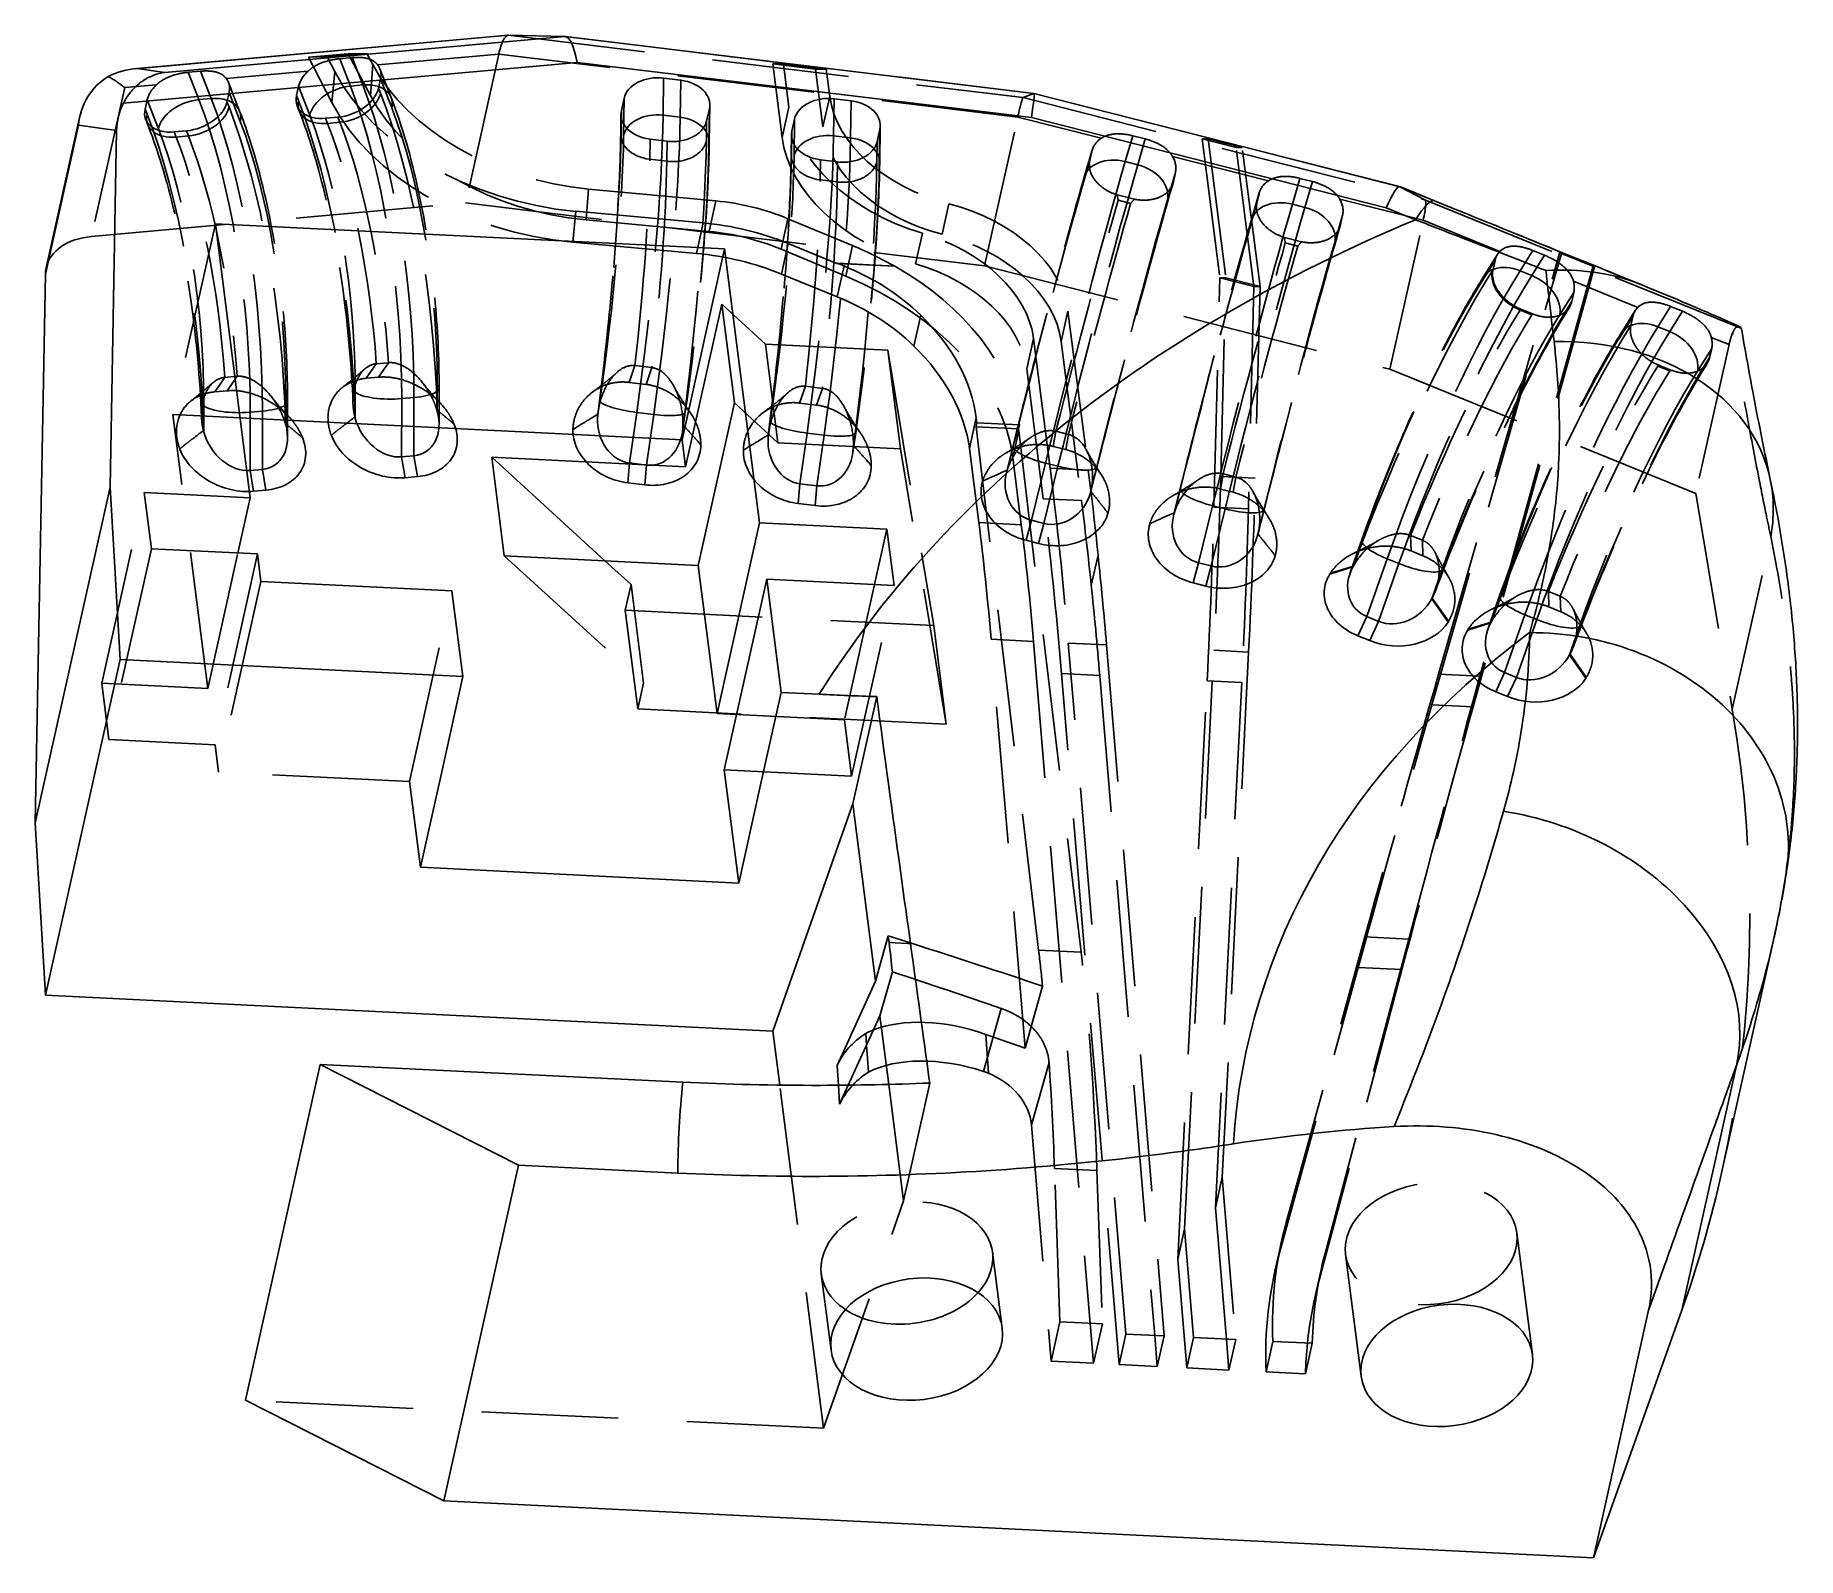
# Model space of a CAD drawing. Header units: millimetres. Extents: x -43 to 38.7, y -13 to 57.6.
import ezdxf

# ---------------------------------------------------------------- set-up
doc = ezdxf.new("R2010")
doc.units = ezdxf.units.MM
doc.linetypes.add('HIDDEN', pattern=[9.525, 6.35, -3.175])
doc.layers.get('0').update_dxf_attribs({"color": 253, "lineweight": 70, "true_color": 0x8faf8f})
doc.layers.add('Hidden', color=98, linetype='HIDDEN', lineweight=70, true_color=0x054805)

msp = doc.modelspace()

# ---------------------------------------------------------------- linework, layer by layer
at = {"color": 98, "lineweight": -3, "true_color": 0x054805}
for p, q in [((-21.056, 57.552), (-38.329, 56.003)), ((-38.255, 56.009), (-21.04, 57.553)), ((-18.425, 57.489), (-36.966, 55.826)), ((-18.425, 57.489), (-21.04, 57.553)), ((3.301, 54.854), (-18.407, 57.487)), ((-30.306, 56.534), (-28.473, 56.698)), ((-29.444, 56.545), (-30.306, 56.534)), ((-29.444, 56.545), (-27.611, 56.709)), ((-27.611, 56.709), (-28.473, 56.698)), ((-28.439, 56.635), (-28.473, 56.698)), ((-38.889, 54.41), (-17.859, 56.297)), ((-36.966, 55.826), (-38.255, 56.009)), ((-17.859, 56.297), (3.195, 53.743)), ((20.252, 50.536), (3.304, 54.853)), ((-42.507, 46.485), (-40.971, 53.385)), ((-40.909, 53.797), (-42.473, 46.771)), ((-40.971, 53.385), (-39.207, 53.135)), ((-39.511, 36.607), (-39.207, 53.135)), ((3.195, 53.743), (19.634, 49.555)), ((21.873, 49.878), (20.259, 50.534)), ((19.634, 49.555), (20.997, 49.001)), ((-34.629, 48.814), (-11.027, 47.645)), ((-33.009, 36.118), (-34.629, 48.814)), ((-12.996, 38.805), (-11.027, 47.645)), ((-11.027, 47.645), (-9.407, 34.949)), ((-42.507, 46.485), (-42.976, 21.049)), ((-11.157, 45.086), (-12.835, 37.55)), ((-10.574, 40.516), (-11.157, 45.086)), ((-12.252, 32.98), (-10.574, 40.516)), ((-33.482, 39.82), (-12.996, 38.805)), ((-12.996, 38.805), (-12.835, 37.55)), ((-21.82, 37.995), (-21.237, 33.425)), ((-12.835, 37.55), (-21.82, 37.995)), ((-16.574, 33.194), (-21.82, 37.995)), ((-39.511, 36.607), (-42.976, 21.049)), ((-39.035, 28.609), (-39.511, 36.607)), ((-37.926, 36.361), (-33.009, 36.118)), ((-37.593, 33.752), (-37.926, 36.361)), ((-33.58, 33.553), (-33.009, 36.118)), ((-9.407, 34.949), (-11.376, 26.109)), ((-9.407, 34.949), (-3.507, 34.657)), ((-3.507, 34.657), (-4.078, 32.092)), ((-3.507, 34.657), (-3.174, 32.047)), ((-32.676, 33.508), (-37.593, 33.752)), ((-32.514, 32.238), (-32.676, 33.508)), ((-21.237, 33.425), (-12.252, 32.98)), ((-12.252, 32.98), (-11.376, 26.109)), ((-23.664, 31.8), (-32.514, 32.238)), ((-11.043, 23.499), (-9.074, 32.339)), ((-3.174, 32.047), (-9.074, 32.339)), ((-9.074, 32.339), (-8.405, 27.092)), ((-23.156, 27.823), (-23.664, 31.8)), ((-39.035, 28.609), (-42.499, 13.051)), ((-23.156, 27.823), (-39.035, 28.609)), ((-24.14, 23.403), (-23.156, 27.823)), ((-8.405, 27.092), (-9.389, 22.672)), ((-6.643, 27.005), (-8.405, 27.092)), ((-3.976, 26.896), (-5.083, 21.923)), ((-11.376, 26.109), (-10.472, 26.064)), ((-25.125, 18.983), (-24.14, 23.403)), ((-11.043, 23.499), (-10.373, 18.252)), ((-9.389, 22.672), (-10.373, 18.252)), ((-5.083, 21.923), (-8.786, 11.381)), ((-4.035, 13.705), (-5.083, 21.923)), ((-42.976, 21.049), (-42.499, 13.051)), ((-10.373, 18.252), (-25.125, 18.983)), ((-3.442, 15.809), (-4.035, 13.705)), ((-3.442, 15.809), (-3.405, 15.492)), ((35.193, 4.877), (37.615, 15.751)), ((-3.829, 12.095), (-3.254, 14.14)), ((-4.035, 13.705), (-5.818, 9.8)), ((-42.499, 13.051), (-8.786, 11.381)), ((-5.294, 8.886), (-3.829, 12.095)), ((-3.424, 8.921), (-3.829, 12.095)), ((-8.468, 8.888), (-8.786, 11.381)), ((-4.486, 11.281), (-4.45, 10.737)), ((-29.766, 9.839), (-33.231, -5.719)), ((-20.579, 5.176), (-29.766, 9.839)), ((-29.766, 9.839), (-12.961, 9.025)), ((-5.818, 9.8), (-5.756, 8.881)), ((33.34, -1.54), (35.864, 9.792)), ((-20.579, 5.176), (-24.043, -10.382)), ((-13.2, 4.811), (-20.579, 5.176)), ((33.34, -1.54), (29.241, -13.02)), ((29.241, -13.02), (31.797, -1.542)), ((4.107, -3.911), (4.513, -2.086)), ((4.513, -2.086), (6.48, -2.184)), ((5.919, -2.156), (6.074, -4.008)), ((6.48, -2.184), (6.074, -4.008)), ((7.254, -4.067), (7.569, -2.652)), ((9.339, -2.74), (7.569, -2.652)), ((8.904, -2.718), (9.024, -4.154)), ((9.339, -2.74), (9.024, -4.154)), ((10.389, -4.222), (10.704, -2.808)), ((12.663, -2.905), (10.704, -2.808)), ((12.228, -2.883), (12.348, -4.319)), ((12.663, -2.905), (12.348, -4.319)), ((14.065, -4.404), (14.38, -2.99)), ((16.206, -3.08), (14.38, -2.99)), ((16.206, -3.08), (15.891, -4.494)), ((6.074, -4.008), (4.107, -3.911)), ((9.024, -4.154), (7.254, -4.067)), ((12.348, -4.319), (10.389, -4.222)), ((15.891, -4.494), (14.065, -4.404)), ((-33.231, -5.719), (-24.043, -10.382)), ((-24.043, -10.382), (29.241, -13.02))]:
    msp.add_line(p, q, dxfattribs=at)
at = {"color": 98, "lineweight": -3, "true_color": 0x054805, "extrusion": (6.41827e-17, 5.54176e-16, -1)}
msp.add_ellipse((-21.088, 54.537), major_axis=(-0.047, -3.016), ratio=0.205574, start_param=3.119811, end_param=3.143412, dxfattribs=at)
at = {"color": 98, "lineweight": -3, "true_color": 0x054805, "extrusion": (6.41735e-17, -3.34111e-16, -1)}
msp.add_ellipse((-18.489, 53.468), major_axis=(0.063, 4.021), ratio=0.205574, start_param=0.00182, end_param=0.787218, dxfattribs=at)
at = {"color": 98, "lineweight": -3, "true_color": 0x054805, "extrusion": (-9.16115e-16, 1.32373e-15, -1)}
msp.add_ellipse((-38.009, 53.019), major_axis=(-1.741, 2.515), ratio=0.957649, start_param=5.41909, end_param=6.347144, dxfattribs=at)
at = {"color": 98, "lineweight": -3, "true_color": 0x054805}
for centre, major_axis, ratio, start_param, end_param in [((-38.009, 53.019), (-3.225, 0.083), 0.928926, 4.812806, 5.249295), ((19.004, 46.726), (1.252, 3.809), 0.102428, 6.27624, 7.05114), ((72.388, -5.243), (-84.598, 18.838), 0.689261, 5.508732, 6.041479), ((-39.545, 46.119), (-2.928, 0.652), 0.689261, 0.000001, 0.139314), ((26.376, 34.636), (11.058, 2.327), 0.760782, 6.283181, 7.602632), ((72.388, -5.243), (-84.598, 18.838), 0.689261, 0.077486, 0.14767), ((-2.578, 0.64), (3.968, 0.506), 0.703131, 3.825847, 5.598925), ((40.51, -7.388), (-23.57, 8.515), 0.837539, 0.20494, 0.272234)]:
    msp.add_ellipse(centre, major_axis=major_axis, ratio=ratio, start_param=start_param, end_param=end_param, dxfattribs=at)
at = {"color": 98, "lineweight": -3, "true_color": 0x054805, "extrusion": (1.60158e-16, 4.2182e-16, -1)}
msp.add_ellipse((2.565, 50.914), major_axis=(0.738, 3.94), ratio=0.035579, start_param=6.280892, end_param=7.04643, dxfattribs=at)
at = {"color": 98, "lineweight": -3, "true_color": 0x054805, "extrusion": (2.47068e-16, -2.30157e-16, -1)}
msp.add_ellipse((-36.245, 52.769), major_axis=(-1.925, 2.502), ratio=0.900072, start_param=5.438313, end_param=5.887459, dxfattribs=at)
at = {"color": 98, "lineweight": -3, "true_color": 0x054805, "extrusion": (9.63342e-18, -1.23752e-16, -1)}
msp.add_ellipse((20.367, 46.172), major_axis=(-1.506, -3.706), ratio=0.171977, start_param=2.366635, end_param=3.141536, dxfattribs=at)
at = {"color": 98, "lineweight": -3, "true_color": 0x054805, "extrusion": (5.09233e-18, -5.80047e-17, -1)}
for centre, major_axis, start_param, end_param in [((72.967, -2.642), (59.776, -13.311), 3.033948, 3.678195), ((-75.212, 29.462), (110.406, -24.585), 0.000001, 0.085606)]:
    msp.add_ellipse(centre, major_axis=major_axis, ratio=0.689261, start_param=start_param, end_param=end_param, dxfattribs=at)
at = {"color": 98, "lineweight": -3, "true_color": 0x054805, "extrusion": (4.11564e-17, -6.28412e-18, -1)}
msp.add_ellipse((27.017, 20.498), major_axis=(-11.171, 1.706), ratio=0.824184, start_param=1.380375, end_param=3.141593, dxfattribs=at)
at = {"color": 98, "lineweight": -3, "true_color": 0x054805, "extrusion": (5.2172e-17, -1.89623e-17, -1)}
msp.add_ellipse((25.019, 12.889), major_axis=(-10.62, 3.86), ratio=0.749979, start_param=1.309231, end_param=3.047804, dxfattribs=at)
at = {"color": 98, "lineweight": -3, "true_color": 0x054805, "extrusion": (6.9304e-17, -3.43183e-18, -1)}
msp.add_ellipse((-9.604, -11.322), major_axis=(1.921, 38.802), ratio=0.174717, start_param=0.799233, end_param=0.846395, dxfattribs=at)
at = {"color": 98, "lineweight": -3, "true_color": 0x054805, "extrusion": (-4.9204e-16, 1.8974e-16, -1)}
msp.add_ellipse((0.086, 7.731), major_axis=(-5.82, 2.244), ratio=0.58305, start_param=0.476188, end_param=0.565018, dxfattribs=at)
at = {"color": 98, "lineweight": -3, "true_color": 0x054805, "extrusion": (-7.0242e-18, -5.67868e-17, -1)}
msp.add_ellipse((2.464, 6.41), major_axis=(-8.352, 3.221), ratio=0.58305, start_param=0.035091, end_param=0.402375, dxfattribs=at)
at = {"color": 98, "lineweight": -3, "true_color": 0x054805, "extrusion": (4.80391e-17, 6.20904e-17, -1)}
for centre in [(-2.128, -2.887), (22.441, -4.104)]:
    msp.add_ellipse(centre, major_axis=(-3.968, -0.506), ratio=0.703131, dxfattribs=at)
at = {"color": 98, "lineweight": -3, "true_color": 0x054805}
for points, knots in [([(-38.062, 55.386), (-38.036, 55.405), (-38.01, 55.423), (-37.659, 55.659), (-37.308, 55.782), (-36.975, 55.825), (-36.97, 55.825), (-36.966, 55.826)], [0.019099546, 0.019099546, 0.019099546, 0.019099546, 0.019261255, 0.019261255, 0.021246727, 0.021246727, 0.021271653, 0.021271653, 0.021271653, 0.021271653]), ([(-38.889, 54.41), (-38.87, 54.447), (-38.851, 54.482), (-38.739, 54.678), (-38.634, 54.826), (-38.52, 54.96)], [0.0171044707, 0.0171044707, 0.0171044707, 0.0171044707, 0.0172757839, 0.0172757839, 0.0180922709, 0.0180922709, 0.0180922709, 0.0180922709]), ([(31.453, 45.992), (29.947, 46.602), (28.428, 47.218), (25.234, 48.513), (23.558, 49.193), (21.873, 49.878)], [0.0004451, 0.0004451, 0.0004451, 0.0004451, 0.00553887, 0.00553887, 0.01107704, 0.01107704, 0.01107704, 0.01107704]), ([(20.997, 49.001), (21.664, 48.74), (22.33, 48.481), (22.994, 48.222), (24.057, 47.807), (25.117, 47.394), (26.172, 46.983), (26.46, 46.871), (26.748, 46.759), (27.035, 46.648)], [-0.01751057, -0.01751057, -0.01751057, -0.01751057, -0.015265625, -0.015265625, -0.015265625, -0.011673713, -0.011673713, -0.011673713, -0.010693863, -0.010693863, -0.010693863, -0.010693863]), ([(27.035, 46.648), (27.041, 46.648), (27.046, 46.648), (27.835, 46.689), (28.605, 46.661), (30.083, 46.445), (30.786, 46.262), (31.453, 45.992)], [-0.004849221, -0.004849221, -0.004849221, -0.004849221, -0.004831498, -0.004831498, -0.002415427, -0.002415427, -0.000067016, -0.000067016, -0.000067016, -0.000067016]), ([(27.035, 46.648), (27.064, 46.383), (27.094, 46.119), (27.124, 45.857), (27.183, 45.338), (27.242, 44.823), (27.301, 44.313), (27.338, 43.995), (27.375, 43.678), (27.412, 43.363)], [-0.026967586, -0.026967586, -0.026967586, -0.026967586, -0.025663143, -0.025663143, -0.025663143, -0.023078262, -0.023078262, -0.023078262, -0.021462711, -0.021462711, -0.021462711, -0.021462711]), ([(36.09, 43.989), (36.089, 43.996), (36.058, 44.016), (35.836, 44.131), (35.462, 44.301), (34.421, 44.751), (33.835, 45), (32.64, 45.5), (32.1, 45.725), (31.51, 45.969)], [0.00477273, 0.00477273, 0.00477273, 0.00477273, 0.00685645, 0.00685645, 0.01247281, 0.01247281, 0.01689786, 0.01689786, 0.01993732, 0.01993732, 0.01993732, 0.01993732]), ([(27.412, 43.363), (27.454, 43.003), (27.491, 42.644), (27.523, 42.287), (27.597, 41.448), (27.642, 40.621), (27.656, 39.802), (27.665, 39.291), (27.662, 38.783), (27.647, 38.278), (27.637, 37.915), (27.62, 37.554), (27.597, 37.194), (27.561, 36.618), (27.509, 36.044), (27.441, 35.471), (27.332, 34.554), (27.183, 33.64), (26.994, 32.722), (26.799, 31.775), (26.562, 30.824), (26.283, 29.861)], [-0.02410018, -0.02410018, -0.02410018, -0.02410018, -0.02225186, -0.02225186, -0.02225186, -0.01790761, -0.01790761, -0.01790761, -0.01519245, -0.01519245, -0.01519245, -0.0132447, -0.0132447, -0.0132447, -0.0101283, -0.0101283, -0.0101283, -0.00514206, -0.00514206, -0.00514206, 0, 0, 0, 0]), ([(37.434, 36.964), (37.169, 38.221), (36.911, 39.515), (36.659, 40.849), (36.465, 41.873), (36.276, 42.919), (36.091, 43.989)], [0, 0, 0, 0, 0.00615442, 0.00615442, 0.00615442, 0.01087536, 0.01087536, 0.01087536, 0.01087536]), ([(38.187, 18.792), (38.333, 19.744), (38.446, 20.696), (38.529, 21.65), (38.612, 22.603), (38.664, 23.557), (38.685, 24.513), (38.707, 25.465), (38.699, 26.418), (38.663, 27.374), (38.628, 28.324), (38.564, 29.276), (38.474, 30.232), (38.378, 31.25), (38.252, 32.273), (38.097, 33.3), (37.944, 34.322), (37.762, 35.35), (37.553, 36.385), (37.515, 36.578), (37.475, 36.771), (37.434, 36.964)], [0.00000007, 0.00000007, 0.00000007, 0.00000007, 0.00425975, 0.00425975, 0.00425975, 0.00851193, 0.00851193, 0.00851193, 0.01274514, 0.01274514, 0.01274514, 0.01695138, 0.01695138, 0.01695138, 0.02143494, 0.02143494, 0.02143494, 0.02589254, 0.02589254, 0.02589254, 0.02672296, 0.02672296, 0.02672296, 0.02672296]), ([(26.283, 29.861), (26.269, 28.358), (26.136, 26.79), (25.878, 25.204), (25.682, 24.001), (25.414, 22.788), (25.069, 21.582)], [-0.05632433, -0.05632433, -0.05632433, -0.05632433, -0.04910326, -0.04910326, -0.04910326, -0.04362358, -0.04362358, -0.04362358, -0.04362358]), ([(-3.976, 26.896), (-4.428, 26.91), (-4.876, 26.927), (-5.759, 26.963), (-6.2, 26.983), (-6.643, 27.005)], [0.070881966, 0.070881966, 0.070881966, 0.070881966, 0.072231325, 0.072231325, 0.07356983, 0.07356983, 0.07356983, 0.07356983]), ([(-3.976, 26.896), (-3.634, 24.304), (-3.234, 21.387), (-2.551, 16.444), (-2.178, 13.772), (-1.803, 11.046), (-1.707, 10.35), (-1.613, 9.664), (-1.521, 8.985)], [-0.03785925, -0.03785925, -0.03785925, -0.03785925, -0.02706743, -0.02706743, -0.01618438, -0.01618438, -0.01618438, -0.0134062, -0.0134062, -0.0134062, -0.0134062]), ([(25.069, 21.582), (24.756, 20.487), (24.43, 19.387), (24.087, 18.284), (23.538, 16.519), (22.948, 14.747), (22.308, 12.963), (21.599, 10.987), (20.828, 8.998), (19.998, 6.963)], [-0.03882443, -0.03882443, -0.03882443, -0.03882443, -0.03384694, -0.03384694, -0.03384694, -0.02588295, -0.02588295, -0.02588295, -0.01706521, -0.01706521, -0.01706521, -0.01706521]), ([(37.615, 15.753), (37.629, 15.814), (37.642, 15.876), (37.656, 15.937), (37.865, 16.895), (38.043, 17.847), (38.187, 18.792)], [0.000001086, 0.000001086, 0.000001086, 0.000001086, 0.000270692, 0.000270692, 0.000270692, 0.004471601, 0.004471601, 0.004471601, 0.004471601]), ([(35.864, 9.792), (36.324, 11.062), (36.728, 12.326), (37.071, 13.569), (37.274, 14.307), (37.456, 15.038), (37.616, 15.757)], [0.043623577, 0.043623577, 0.043623577, 0.043623577, 0.049103263, 0.049103263, 0.049103263, 0.05235404, 0.05235404, 0.05235404, 0.05235404]), ([(-12.961, 9.025), (-10.912, 8.926), (-8.767, 8.873), (-4.91, 8.88), (-3.22, 8.916), (-1.521, 8.985)], [0.8002572, 0.8002572, 0.8002572, 0.8002572, 0.8064608, 0.8064608, 0.8111512, 0.8111512, 0.8111512, 0.8111512]), ([(31.797, -1.542), (32.163, -0.511), (32.527, 0.512), (32.89, 1.528), (33.508, 3.26), (34.122, 4.973), (34.731, 6.661), (35.111, 7.716), (35.489, 8.761), (35.864, 9.792)], [0.02121047, 0.02121047, 0.02121047, 0.02121047, 0.02588295, 0.02588295, 0.02588295, 0.03384694, 0.03384694, 0.03384694, 0.03882443, 0.03882443, 0.03882443, 0.03882443]), ([(31.797, -1.542), (31.951, -0.849), (31.972, -0.154), (31.748, 1.21), (31.502, 1.869), (30.572, 3.437), (29.729, 4.284), (27.542, 5.703), (26.204, 6.251), (23.226, 6.937), (21.618, 7.062), (19.998, 6.963)], [-0.02052336, -0.02052336, -0.02052336, -0.02052336, -0.01746783, -0.01746783, -0.01439806, -0.01439806, -0.00971527, -0.00971527, -0.00488018, -0.00488018, 0, 0, 0, 0]), ([(12.551, 6.165), (11.115, 5.944), (9.664, 5.746), (5.671, 5.269), (3.122, 5.041), (-1.868, 4.74), (-4.308, 4.667), (-8.751, 4.653), (-10.958, 4.7), (-13.2, 4.811)], [0.07079688, 0.07079688, 0.07079688, 0.07079688, 0.07481269, 0.07481269, 0.0818329, 0.0818329, 0.08885311, 0.08885311, 0.09526537, 0.09526537, 0.09526537, 0.09526537])]:
    msp.add_open_spline(points, degree=3, knots=knots, dxfattribs=at)
for points in [[(-38.52, 54.96), (-38.379, 55.124), (-38.225, 55.267), (-38.062, 55.386)], [(31.453, 45.992), (31.472, 45.984), (31.491, 45.977), (31.51, 45.969)], [(19.998, 6.963), (17.637, 6.819), (15.084, 6.555), (12.551, 6.165)]]:
    msp.add_open_spline(points, degree=3, dxfattribs=at)
at = {"layer": 'Hidden', "lineweight": -3}
for p, q in [((-21.04, 57.553), (2.804, 54.66)), ((3.299, 54.853), (-18.425, 57.489)), ((-30.306, 56.534), (-29.225, 54.436)), ((-29.444, 56.545), (-29.094, 55.867)), ((-28.293, 56.517), (-28.862, 56.466)), ((-28.862, 56.466), (-28.367, 55.196)), ((-27.444, 54.757), (-28.439, 56.635)), ((-27.798, 55.248), (-28.293, 56.517)), ((-27.336, 56.19), (-27.611, 56.709)), ((-21.492, 56.68), (-27.102, 56.177)), ((-21.492, 56.68), (-23.029, 49.78)), ((2.56, 53.762), (-21.492, 56.68)), ((-35.314, 55.887), (-35.883, 55.836)), ((-35.883, 55.836), (-35.388, 54.567)), ((-34.819, 54.618), (-35.314, 55.887)), ((-30.337, 55.887), (-34.124, 55.547)), ((-29.225, 54.436), (-29.094, 55.867)), ((-27.336, 56.19), (-27.444, 54.757)), ((-26.481, 54.663), (-27.002, 55.998)), ((-13.852, 55.566), (-13.876, 53.85)), ((-13.852, 55.566), (-13.062, 55.471)), ((-8.796, 56.226), (-8.36, 52.809)), ((-8.3, 56.223), (-8.796, 56.226)), ((-8.796, 56.226), (-6.811, 55.986)), ((-8.3, 56.223), (-8.045, 54.223)), ((-6.315, 55.982), (-8.3, 56.223)), ((-6.469, 53.304), (-6.811, 55.986)), ((-6.811, 55.986), (-6.315, 55.982)), ((-6.154, 54.718), (-6.315, 55.982)), ((-38.83, 55.125), (-40.366, 48.225)), ((-37.359, 55.257), (-38.83, 55.125)), ((-34.089, 54.471), (-33.994, 54.895)), ((-33.503, 54.033), (-34.023, 55.368)), ((-33.994, 54.895), (-33.474, 53.56)), ((-30.863, 54.76), (-30.768, 55.185)), ((-30.863, 54.76), (-30.77, 54.523)), ((-30.248, 53.85), (-30.768, 55.185)), ((-28.367, 55.196), (-27.798, 55.248)), ((-27.067, 55.101), (-26.973, 55.525)), ((-26.975, 54.864), (-27.067, 55.101)), ((-26.973, 55.525), (-26.452, 54.19)), ((-13.086, 53.754), (-13.062, 55.471)), ((2.804, 54.66), (3.299, 54.853)), ((20.263, 50.532), (3.299, 54.853)), ((-37.884, 54.131), (-37.79, 54.555)), ((-37.884, 54.131), (-37.792, 53.894)), ((-37.269, 53.22), (-37.79, 54.555)), ((-35.388, 54.567), (-34.819, 54.618)), ((-33.996, 54.234), (-34.089, 54.471)), ((-30.834, 54.287), (-30.741, 54.05)), ((-15.81, 54.061), (-15.823, 53.129)), ((-15.81, 54.061), (-15.684, 54.627)), ((-15.708, 52.91), (-15.684, 54.627)), ((-11.734, 54.147), (-11.86, 53.582)), ((-11.734, 54.147), (-11.758, 52.431)), ((-11.738, 52.6), (-11.714, 54.316)), ((-8.36, 52.809), (-8.045, 54.223)), ((-6.154, 54.718), (-6.469, 53.304)), ((-5.952, 54.608), (-5.976, 52.891)), ((-5.952, 54.608), (-5.162, 54.512)), ((-5.186, 52.796), (-5.162, 54.512)), ((2.804, 54.66), (21.428, 49.916)), ((-37.855, 53.658), (-37.763, 53.421)), ((-35.97, 53.124), (-36.539, 53.073)), ((-35.97, 53.124), (-35.877, 52.887)), ((-28.948, 53.754), (-29.517, 53.703)), ((-29.425, 53.466), (-29.517, 53.703)), ((-28.856, 53.517), (-29.425, 53.466)), ((-28.948, 53.754), (-28.856, 53.517)), ((-15.83, 53.892), (-15.843, 52.96)), ((-13.876, 53.85), (-13.086, 53.754)), ((-11.873, 52.649), (-11.86, 53.582)), ((-7.91, 53.102), (-7.923, 52.17)), ((-7.91, 53.102), (-7.784, 53.668)), ((-7.808, 51.952), (-7.784, 53.668)), ((-3.834, 53.189), (-3.96, 52.623)), ((-3.834, 53.189), (-3.859, 51.472)), ((-3.839, 51.641), (-3.814, 53.358)), ((1.023, 46.862), (2.56, 53.762)), ((6.428, 52.777), (2.56, 53.762)), ((-36.446, 52.836), (-36.539, 53.073)), ((-35.877, 52.887), (-36.446, 52.836)), ((-14.495, 51.805), (-14.482, 52.738)), ((-13.692, 52.642), (-14.482, 52.738)), ((-13.692, 52.642), (-13.705, 51.71)), ((-7.93, 52.934), (-7.943, 52.001)), ((-5.976, 52.891), (-5.186, 52.796)), ((-3.973, 51.691), (-3.96, 52.623)), ((7.887, 52.894), (7.539, 51.695)), ((8.468, 52.746), (7.887, 52.894)), ((8.12, 51.547), (8.468, 52.746)), ((11.387, 52.746), (11.109, 52.745)), ((11.109, 52.745), (12.684, 52.344)), ((11.109, 52.745), (11.925, 46.31)), ((11.387, 52.746), (12.204, 46.311)), ((11.387, 52.746), (12.963, 52.344)), ((13.506, 45.908), (12.684, 52.344)), ((12.963, 52.344), (12.684, 52.344)), ((13.786, 45.908), (12.963, 52.344)), ((-13.705, 51.71), (-14.495, 51.805)), ((-6.595, 50.847), (-6.582, 51.779)), ((-5.792, 51.683), (-6.582, 51.779)), ((-5.792, 51.683), (-5.805, 50.751)), ((5.625, 50.912), (5.991, 52.173)), ((6.005, 52.228), (5.639, 50.968)), ((5.896, 51.746), (5.991, 52.173)), ((7.539, 51.695), (8.12, 51.547)), ((14.176, 50.803), (9.73, 51.936)), ((-5.805, 50.751), (-6.595, 50.847)), ((9.865, 51.186), (9.499, 49.926)), ((9.865, 51.186), (9.77, 50.759)), ((15.636, 50.92), (15.287, 49.721)), ((16.217, 50.772), (15.636, 50.92)), ((15.868, 49.573), (16.217, 50.772)), ((-17.441, 48.991), (-17.332, 50.425)), ((-11.428, 49.876), (-17.332, 50.425)), ((-11.428, 49.876), (-11.743, 48.462)), ((7.966, 49.951), (7.165, 50.155)), ((7.791, 49.755), (7.21, 49.903)), ((13.373, 48.939), (13.739, 50.199)), ((13.754, 50.254), (13.387, 48.994)), ((13.644, 49.772), (13.739, 50.199)), ((21.346, 48.977), (17.479, 49.962)), ((21.88, 49.875), (20.263, 50.532)), ((20.263, 50.532), (21.428, 49.916)), ((21.428, 49.916), (35.913, 44.03)), ((-40.366, 48.225), (-23.029, 49.78)), ((-23.029, 49.78), (1.023, 46.862)), ((-17.928, 49.391), (-18.058, 47.959)), ((-12.016, 48.855), (-17.928, 49.391)), ((-8.413, 47.636), (-8.098, 49.05)), ((-8.098, 49.05), (-5.097, 47.801)), ((-0.948, 48.328), (-0.633, 49.743)), ((15.287, 49.721), (15.868, 49.573)), ((17.614, 49.212), (17.247, 47.952)), ((17.614, 49.212), (17.519, 48.785)), ((-34.629, 48.814), (-36.598, 39.974)), ((-11.743, 48.462), (-17.441, 48.991)), ((-12.331, 47.441), (-12.016, 48.855)), ((-1.862, 48.375), (-2.177, 46.961)), ((19.81, 42.076), (21.346, 48.977)), ((24.902, 47.532), (21.346, 48.977)), ((-18.058, 47.959), (-12.331, 47.441)), ((-8.413, 47.636), (-5.412, 46.386)), ((-8.078, 47.897), (-8.393, 46.483)), ((-5.82, 46.974), (-8.078, 47.897)), ((-5.412, 46.386), (-5.097, 47.801)), ((15.715, 47.977), (14.914, 48.181)), ((15.54, 47.781), (14.959, 47.929)), ((21.749, 26.519), (27.752, 47.436)), ((22.064, 27.933), (27.678, 47.497)), ((24.79, 47.389), (24.13, 46.336)), ((26.427, 47.576), (25.838, 46.636)), ((26.975, 47.353), (26.427, 47.576)), ((29.222, 46.87), (27.678, 47.497)), ((27.678, 47.497), (27.752, 47.436)), ((27.752, 47.436), (29.281, 46.814)), ((-5.82, 46.974), (-5.816, 46.988)), ((-3.146, 46.842), (-5.82, 46.974)), ((-5.494, 46.857), (-5.816, 46.988)), ((-3.142, 46.856), (-5.816, 46.988)), ((-5.812, 45.428), (-5.494, 46.857)), ((-3.142, 46.856), (-3.146, 46.842)), ((1.023, 46.862), (19.81, 42.076)), ((29.281, 46.814), (23.658, 26.424)), ((29.222, 46.87), (23.973, 27.839)), ((24.019, 46.064), (24.679, 47.117)), ((24.584, 46.692), (24.555, 46.645)), ((24.679, 47.117), (24.584, 46.692)), ((25.838, 46.636), (26.386, 46.413)), ((26.386, 46.413), (26.975, 47.353)), ((29.281, 46.814), (29.222, 46.87)), ((-5.812, 45.428), (-8.393, 46.483)), ((11.65, 35.68), (11.925, 46.31)), ((12.204, 46.311), (11.925, 46.31)), ((11.925, 46.31), (13.506, 45.908)), ((11.965, 37.094), (12.204, 46.311)), ((13.786, 45.908), (12.204, 46.311)), ((13.506, 45.908), (13.249, 35.601)), ((13.786, 45.908), (13.506, 45.908)), ((13.786, 45.908), (13.564, 37.015)), ((31.291, 44.936), (28.313, 46.146)), ((-9.136, 43.237), (-11.157, 45.086)), ((28.329, 45.633), (27.67, 44.581)), ((28.235, 45.209), (28.329, 45.633)), ((32.816, 44.98), (32.227, 44.04)), ((33.363, 44.757), (32.816, 44.98)), ((-1.937, 44.575), (-2.255, 43.146)), ((4.573, 43.353), (4.887, 44.768)), ((4.887, 44.768), (5.828, 37.398)), ((25.838, 44.812), (25.868, 44.86)), ((26.386, 44.59), (25.838, 44.812)), ((26.44, 44.627), (25.868, 44.86)), ((26.386, 44.59), (26.44, 44.627)), ((30.408, 43.468), (31.067, 44.521)), ((31.178, 44.793), (30.519, 43.74)), ((31.067, 44.521), (30.973, 44.096)), ((32.774, 43.817), (33.363, 44.757)), ((3.29, 43.502), (2.975, 42.088)), ((4.058, 37.486), (3.29, 43.502)), ((4.573, 43.353), (5.513, 35.984)), ((32.227, 44.04), (32.774, 43.817)), ((35.523, 43.216), (34.701, 43.55)), ((-9.136, 43.237), (-8.553, 38.667)), ((-3.465, 42.956), (-9.136, 43.237)), ((-3.465, 42.956), (-2.882, 38.386)), ((-3.465, 42.956), (-1.337, 30.188)), ((35.523, 43.216), (33.986, 36.316)), ((34.718, 43.038), (34.058, 41.985)), ((34.718, 43.038), (34.623, 42.613)), ((-34.19, 41.693), (-34.655, 41.022)), ((-33.621, 41.744), (-34.19, 41.693)), ((-33.621, 41.744), (-34.086, 41.073)), ((-27.169, 42.323), (-27.634, 41.651)), ((-27.634, 41.651), (-27.065, 41.702)), ((-26.599, 42.374), (-27.169, 42.323)), ((-26.599, 42.374), (-27.065, 41.702)), ((-15.184, 42.24), (-15.453, 41.463)), ((-14.394, 42.144), (-15.184, 42.24)), ((-14.394, 42.144), (-14.663, 41.368)), ((3.743, 36.071), (2.975, 42.088)), ((19.81, 42.076), (33.986, 36.316)), ((32.232, 42.274), (32.227, 42.216)), ((32.774, 41.994), (32.227, 42.216)), ((32.829, 42.032), (32.232, 42.274)), ((32.774, 41.994), (32.829, 42.032)), ((-34.655, 41.022), (-34.086, 41.073)), ((-28.143, 39.788), (-28.142, 41.005)), ((-24.347, 41.346), (-24.348, 40.128)), ((-24.261, 39.513), (-24.26, 41.199)), ((-15.453, 41.463), (-14.663, 41.368)), ((-7.284, 41.282), (-7.553, 40.505)), ((-6.494, 41.186), (-7.284, 41.282)), ((-6.494, 41.186), (-6.763, 40.409)), ((-35.165, 39.158), (-35.163, 40.376)), ((-33.014, 40.081), (-33.016, 37.379)), ((-32.444, 40.132), (-33.014, 40.081)), ((-32.447, 37.43), (-32.444, 40.132)), ((-31.368, 40.716), (-31.369, 39.498)), ((-31.283, 38.883), (-31.281, 40.57)), ((-25.992, 40.711), (-25.995, 38.008)), ((-25.423, 40.762), (-25.992, 40.711)), ((-25.426, 38.059), (-25.423, 40.762)), ((-24.348, 40.128), (-24.35, 40.134)), ((-16.912, 39.847), (-16.804, 40.6)), ((-15.103, 40.069), (-15.438, 37.725)), ((-14.313, 39.974), (-15.103, 40.069)), ((-12.981, 39.167), (-12.85, 40.086)), ((-12.854, 40.12), (-12.962, 39.368)), ((-10.574, 40.516), (-8.553, 38.667)), ((-7.553, 40.505), (-6.763, 40.409)), ((-36.598, 39.974), (-33.482, 39.82)), ((-34.978, 27.278), (-36.598, 39.974)), ((-31.369, 39.498), (-31.371, 39.504)), ((-28.145, 39.793), (-28.143, 39.788)), ((-16.911, 39.86), (-16.912, 39.847)), ((-14.648, 37.629), (-14.313, 39.974)), ((-12.962, 39.368), (-12.961, 39.381)), ((-9.012, 38.889), (-8.904, 39.641)), ((0.638, 39.822), (0.319, 38.393)), ((0.667, 39.588), (0.627, 39.408)), ((3.524, 15.149), (0.627, 39.408)), ((2.593, 39.31), (0.627, 39.408)), ((0.667, 39.588), (0.638, 39.822)), ((0.667, 39.588), (2.634, 39.491)), ((2.326, 37.987), (2.603, 39.233)), ((2.593, 39.31), (2.634, 39.491)), ((2.603, 39.233), (5.491, 15.052)), ((-35.166, 39.164), (-35.165, 39.158)), ((-9.011, 38.902), (-9.012, 38.889)), ((-2.882, 38.386), (-8.553, 38.667)), ((-7.203, 39.111), (-7.538, 36.766)), ((-6.413, 39.015), (-7.203, 39.111)), ((-6.748, 36.67), (-6.413, 39.015)), ((-5.082, 38.208), (-4.951, 39.128)), ((-4.955, 39.162), (-5.062, 38.41)), ((-5.062, 38.41), (-5.061, 38.423)), ((0.757, 34.96), (0.319, 38.393)), ((2.341, 38.509), (2.036, 37.269)), ((2.051, 37.329), (2.345, 38.522)), ((4.329, 39.193), (4.206, 38.493)), ((4.206, 38.493), (4.787, 38.345)), ((4.91, 39.045), (4.329, 39.193)), ((4.91, 39.045), (4.787, 38.345)), ((-25.995, 38.008), (-25.426, 38.059)), ((-25.837, 37.043), (-25.995, 38.008)), ((-25.267, 37.094), (-25.426, 38.059)), ((-15.52, 36.806), (-15.438, 37.725)), ((-15.438, 37.725), (-14.648, 37.629)), ((-14.73, 36.71), (-14.648, 37.629)), ((-0.754, 25.618), (-2.882, 38.386)), ((2.326, 37.987), (2.724, 34.863)), ((3.84, 37.721), (3.188, 35.074)), ((4.422, 37.573), (3.84, 37.721)), ((-33.016, 37.379), (-32.447, 37.43)), ((-32.858, 36.413), (-33.016, 37.379)), ((-32.289, 36.464), (-32.447, 37.43)), ((-25.267, 37.094), (-25.837, 37.043)), ((-14.73, 36.71), (-15.52, 36.806)), ((-7.62, 35.847), (-7.538, 36.766)), ((-7.538, 36.766), (-6.748, 36.67)), ((2.053, 37.335), (2.051, 37.329)), ((3.769, 34.926), (4.422, 37.573)), ((4.058, 37.486), (5.828, 37.398)), ((6.22, 37.535), (5.926, 36.342)), ((12.078, 37.219), (11.955, 36.519)), ((11.965, 37.094), (13.564, 37.015)), ((12.659, 37.071), (12.078, 37.219)), ((12.659, 37.071), (12.536, 36.371)), ((-39.895, 27.521), (-37.926, 36.361)), ((-32.289, 36.464), (-32.858, 36.413)), ((-6.83, 35.752), (-6.748, 36.67)), ((5.513, 35.984), (3.743, 36.071)), ((5.926, 36.342), (5.927, 36.348)), ((5.944, 36.412), (5.944, 36.413)), ((10.09, 36.536), (9.784, 35.295)), ((9.8, 35.355), (10.094, 36.548)), ((11.955, 36.519), (12.536, 36.371)), ((33.986, 36.316), (35.671, 26.317)), ((-6.83, 35.752), (-7.62, 35.847)), ((9.801, 35.361), (9.8, 35.355)), ((11.589, 35.747), (10.937, 33.1)), ((11.518, 32.952), (12.17, 35.599)), ((12.17, 35.599), (11.589, 35.747)), ((13.249, 35.601), (11.65, 35.68)), ((13.968, 35.561), (13.674, 34.369)), ((2.724, 34.863), (0.757, 34.96)), ((2.942, 34.142), (3.188, 35.074)), ((3.188, 35.074), (3.769, 34.926)), ((3.523, 33.994), (3.769, 34.926)), ((13.674, 34.369), (13.676, 34.374)), ((13.693, 34.438), (13.693, 34.439)), ((21.31, 34.144), (20.763, 34.367)), ((20.786, 33.649), (20.763, 34.367)), ((35.671, 26.317), (37.454, 34.322)), ((-37.593, 33.752), (-39.562, 24.912)), ((-34.978, 27.278), (-33.58, 33.553)), ((-32.676, 33.508), (-34.645, 24.668)), ((3.523, 33.994), (2.942, 34.142)), ((18.504, 34.161), (17.956, 32.606)), ((18.093, 32.914), (18.556, 34.227)), ((20.786, 33.649), (21.334, 33.426)), ((21.31, 34.144), (21.334, 33.426)), ((-21.237, 33.425), (-14.781, 27.517)), ((-15.364, 32.087), (-16.574, 33.194)), ((5.967, 32.046), (6.282, 33.46)), ((10.69, 32.168), (10.937, 33.1)), ((10.937, 33.1), (11.518, 32.952)), ((11.271, 32.02), (11.518, 32.952)), ((17.023, 32.578), (18.093, 32.914)), ((17.045, 32.613), (18.115, 32.949)), ((18.115, 32.949), (18.093, 32.914)), ((19.677, 33.286), (18.733, 30.608)), ((19.281, 30.385), (20.224, 33.063)), ((20.224, 33.063), (19.677, 33.286)), ((22.206, 32.743), (21.744, 31.431)), ((-32.514, 32.238), (-34.483, 23.399)), ((-15.63, 30.896), (-15.364, 32.087)), ((-14.781, 27.517), (-15.364, 32.087)), ((-4.078, 32.092), (-5.475, 25.817)), ((-5.142, 23.207), (-3.174, 32.047)), ((11.271, 32.02), (10.69, 32.168)), ((17.023, 32.578), (17.045, 32.613)), ((-25.632, 22.96), (-23.664, 31.8)), ((21.744, 31.431), (21.766, 31.466)), ((21.744, 31.431), (22.499, 30.353)), ((21.766, 31.466), (22.521, 30.388)), ((24.892, 31.565), (24.344, 30.01)), ((24.482, 30.319), (24.944, 31.631)), ((27.699, 31.549), (27.151, 31.771)), ((27.174, 31.053), (27.151, 31.771)), ((27.174, 31.053), (27.722, 30.831)), ((27.699, 31.549), (27.722, 30.831)), ((-15.63, 30.896), (-1.337, 30.188)), ((-15.047, 26.326), (-15.63, 30.896)), ((18.322, 29.718), (18.733, 30.608)), ((18.733, 30.608), (19.281, 30.385)), ((19.281, 30.385), (18.87, 29.495)), ((22.521, 30.388), (22.499, 30.353)), ((23.412, 29.982), (24.482, 30.319)), ((23.434, 30.017), (24.504, 30.353)), ((24.504, 30.353), (24.482, 30.319)), ((26.065, 30.69), (25.122, 28.012)), ((25.669, 27.789), (26.613, 30.467)), ((26.613, 30.467), (26.065, 30.69)), ((-0.754, 25.618), (-1.337, 30.188)), ((1.32, 29.555), (3.287, 29.458)), ((2.898, 10.604), (1.32, 29.555)), ((3.287, 29.458), (5.919, -2.156)), ((18.87, 29.495), (18.322, 29.718)), ((23.412, 29.982), (23.434, 30.017)), ((28.595, 30.147), (28.132, 28.835)), ((6.671, 29.291), (4.901, 29.378)), ((7.569, -2.652), (4.901, 29.378)), ((6.671, 29.291), (9.339, -2.74)), ((10.285, 2.226), (11.65, 29.044)), ((13.256, 28.964), (11.65, 29.044)), ((13.256, 28.964), (12.036, 4.62)), ((28.132, 28.835), (28.154, 28.87)), ((28.132, 28.835), (28.888, 27.757)), ((28.154, 28.87), (28.909, 27.792)), ((4.586, 27.964), (6.356, 27.876)), ((7.254, -4.067), (4.586, 27.964)), ((6.356, 27.876), (8.904, -2.718)), ((22.064, 27.933), (23.973, 27.839)), ((24.711, 27.122), (25.122, 28.012)), ((25.122, 28.012), (25.669, 27.789)), ((25.669, 27.789), (25.258, 26.899)), ((28.909, 27.792), (28.888, 27.757)), ((-39.895, 27.521), (-34.978, 27.278)), ((-39.562, 24.912), (-39.895, 27.521)), ((-14.781, 27.517), (-15.047, 26.326)), ((9.97, 0.812), (11.335, 27.63)), ((11.335, 27.63), (12.941, 27.55)), ((12.941, 27.55), (11.721, 3.206)), ((25.258, 26.899), (24.711, 27.122)), ((-0.754, 25.618), (-15.047, 26.326)), ((23.658, 26.424), (21.749, 26.519)), ((-10.472, 26.064), (-5.475, 25.817)), ((-5.475, 25.817), (-5.142, 23.207)), ((-34.645, 24.668), (-39.562, 24.912)), ((-34.483, 23.399), (-34.645, 24.668)), ((-25.632, 22.96), (-34.483, 23.399)), ((-25.125, 18.983), (-25.632, 22.96)), ((-5.142, 23.207), (-11.043, 23.499)), ((-2.277, 15.437), (-3.442, 15.809)), ((15.005, 2.525), (18.647, 15.755)), ((20.677, 15.655), (16.801, 1.088)), ((20.677, 15.655), (18.647, 15.755)), ((-3.405, 15.492), (-2.277, 15.437)), ((3.524, 15.149), (5.491, 15.052)), ((14.69, 1.11), (18.332, 14.341)), ((20.362, 14.24), (16.486, -0.326)), ((18.332, 14.341), (20.362, 14.24)), ((2.898, 10.604), (3.708, 13.479)), ((0.976, 9.525), (1.797, 12.44)), ((-4.45, 10.737), (-4.365, 9.485)), ((1.196, 9.444), (1.075, 11.241)), ((2.898, 10.604), (1.075, 11.241)), ((4.007, 9.937), (3.194, 7.051)), ((-6.439, -7.017), (-8.468, 8.888)), ((-5.756, 8.881), (-5.697, 8.004)), ((-5.697, 8.004), (-5.294, 8.886)), ((-2.736, 3.526), (-3.424, 8.921)), ((-2.736, 3.526), (-1.521, 8.985)), ((3.194, 7.051), (4.107, -3.911)), ((6.228, 4.931), (4.261, 5.028)), ((4.513, -2.086), (4.261, 5.028)), ((6.228, 4.931), (6.48, -2.184)), ((11.721, 3.206), (12.036, 4.62)), ((12.036, 4.62), (12.663, -2.905)), ((-6.439, -7.017), (-2.736, 3.526)), ((11.721, 3.206), (12.228, -2.883)), ((14.69, 1.11), (15.005, 2.525)), ((9.97, 0.812), (10.285, 2.226)), ((10.704, -2.808), (10.285, 2.226)), ((14.793, 1.674), (14.478, 0.259)), ((26.408, -3.598), (25.689, 2.045)), ((1.84, -2.381), (1.39, 1.146)), ((16.801, 1.088), (16.486, -0.326)), ((17.753, 1.033), (18.473, -4.61)), ((-6.546, 0.133), (-6.096, -3.393)), ((10.389, -4.222), (9.97, 0.812)), ((16.628, 0.383), (16.313, -1.032)), ((-6.439, -7.017), (-33.231, -5.719))]:
    msp.add_line(p, q, dxfattribs=at)
at = {"layer": 'Hidden', "lineweight": -3, "extrusion": (6.41827e-17, 5.54176e-16, -1)}
msp.add_ellipse((-21.088, 54.537), major_axis=(-0.047, -3.016), ratio=0.205574, start_param=2.358014, end_param=3.119811, dxfattribs=at)
at = {"layer": 'Hidden', "lineweight": -3, "extrusion": (2.24848e-16, -1.71936e-16, -1)}
msp.add_ellipse((-38.009, 53.019), major_axis=(-2.409, 2.743), ratio=0.260139, start_param=0.600864, end_param=0.949774, dxfattribs=at)
at = {"layer": 'Hidden', "lineweight": -3, "extrusion": (5.17176e-17, 2.01687e-17, -1)}
for centre, start_param, end_param in [((-35.607, 54.751), 2.958906, 3.557102), ((-28.586, 55.38), 2.958906, 3.557102), ((-29.25, 54.905), 5.127898, 6.698694), ((-36.271, 54.275), 5.127898, 6.698694), ((-35.702, 54.326), 3.557102, 5.127898), ((-29.157, 54.668), 5.127898, 6.698694)]:
    msp.add_ellipse(centre, major_axis=(-1.584, -0.618), ratio=0.657604, start_param=start_param, end_param=end_param, dxfattribs=at)
at = {"layer": 'Hidden', "lineweight": -3, "extrusion": (0, 0, -1)}
for centre in [(-29.155, 55.329), (-36.177, 54.7)]:
    msp.add_ellipse(centre, major_axis=(-1.584, -0.618), ratio=0.657604, start_param=0.415509, end_param=1.013705, dxfattribs=at)
at = {"layer": 'Hidden', "lineweight": -3, "extrusion": (-3.50566e-16, 1.34153e-16, -1)}
msp.add_ellipse((-18.312, 57.561), major_axis=(-11.425, 2.519), ratio=0.686466, start_param=4.528852, end_param=5.765155, dxfattribs=at)
at = {"layer": 'Hidden', "lineweight": -3}
for centre, major_axis, ratio, start_param, end_param in [((-17.644, 57.786), (-10.309, 2.268), 0.685769, 0.527076, 1.75046), ((-30.16, 44.64), (1.34, -14.94), 0.3041, 1.281045, 2.332695), ((-29.605, 43.054), (1.492, -16.633), 0.3041, 1.367124, 2.332695), ((-37.181, 44.01), (1.34, -14.94), 0.3041, 1.281045, 2.332695), ((-36.626, 42.424), (1.492, -16.633), 0.3041, 1.367124, 2.332695), ((-18.442, 56.13), (-11.425, 2.519), 0.686466, 0.51803, 1.754333), ((0.73, 54.377), (-6.833, 1.521), 0.689261, 0.243551, 1.524596), ((-39.363, 43.814), (1.188, -13.247), 0.3041, 1.281045, 2.332695), ((-32.342, 44.444), (1.188, -13.247), 0.3041, 1.281045, 2.332695), ((-31.787, 42.858), (1.34, -14.94), 0.3041, 1.507714, 2.332695), ((-15.448, 43.146), (-1.806, -14.891), 0.102698, 1.368575, 2.376055), ((-38.809, 42.228), (1.34, -14.94), 0.3041, 1.507714, 2.332695), ((-17.818, 43.434), (-1.614, -13.302), 0.102698, 1.368575, 2.376055), ((-14.487, 40.91), (-1.999, -16.479), 0.102698, 1.490347, 2.376055), ((-0.1, 52.4), (-8.199, 1.826), 0.689261, 0.243551, 1.469916), ((-7.549, 42.188), (-1.806, -14.891), 0.102698, 1.368575, 2.376055), ((-16.857, 41.198), (-1.806, -14.891), 0.102698, 1.653321, 2.376055), ((-9.919, 42.475), (-1.614, -13.302), 0.102698, 1.368575, 2.376055), ((-6.587, 39.952), (-1.999, -16.479), 0.102698, 1.490347, 2.376055), ((3.202, 39.715), (4.123, 16.183), 0.031863, 0.74074, 1.726523), ((5.177, 41.087), (3.703, 14.536), 0.031863, 0.760952, 1.812602), ((-8.957, 40.239), (-1.806, -14.891), 0.102698, 1.653321, 2.376055), ((7.404, 40.52), (3.283, 12.888), 0.031863, 0.760952, 1.812602), ((19.004, 46.726), (1.252, 3.809), 0.102428, 6.265742, 6.27624), ((20.483, 47.062), (-0.939, -2.856), 0.102428, 2.338751, 3.124149), ((5.429, 39.147), (3.703, 14.536), 0.031863, 0.760952, 1.585932), ((10.95, 37.741), (4.123, 16.183), 0.031863, 0.74074, 1.726523), ((12.925, 39.114), (3.703, 14.536), 0.031863, 0.760952, 1.812602), ((-39.545, 46.119), (-2.928, 0.652), 0.689261, 5.145536, 6.283186), ((-11.701, 42.164), (-9.312, 2.074), 0.689261, 4.469934, 4.898124), ((-11.507, 42.874), (-7.779, 1.732), 0.689261, 4.460663, 4.894738), ((-3.594, 43.843), (-6.833, 1.521), 0.689261, 3.385144, 4.611508), ((-2.311, 43.694), (-6.833, 1.521), 0.689261, 3.385144, 4.666189), ((13.178, 37.173), (3.703, 14.536), 0.031863, 0.760952, 1.585932), ((15.153, 38.546), (3.283, 12.888), 0.031863, 0.760952, 1.812602), ((-8.996, 41.316), (-9, 2.004), 0.689261, 3.977544, 4.469934), ((21.925, 34.835), (6.287, 15.472), 0.171977, 0.774957, 1.762428), ((23.476, 36.028), (5.647, 13.897), 0.171977, 0.774957, 1.838718), ((-10.986, 40.397), (-11.537, 2.569), 0.689261, 3.385144, 3.977544), ((24.024, 33.982), (5.647, 13.897), 0.171977, 0.774957, 1.628882), ((25.575, 35.175), (5.007, 12.322), 0.171977, 0.774957, 1.838718), ((28.313, 32.239), (6.287, 15.472), 0.171977, 0.770218, 1.762428), ((29.865, 33.432), (5.647, 13.897), 0.171977, 0.774957, 1.838718), ((35.933, 40.784), (0.002, 3.228), 0.193791, 0.395003, 0.717374), ((30.412, 31.386), (5.647, 13.897), 0.171977, 0.774957, 1.628882), ((31.964, 32.579), (5.007, 12.322), 0.171977, 0.774957, 1.838718), ((-25.961, 39.984), (1.062, -1.754), 0.756447, 5.928983, 7.499779), ((-32.982, 39.354), (1.062, -1.754), 0.756447, 5.928983, 7.499779), ((-26.53, 39.932), (1.062, -1.754), 0.756447, 4.358187, 5.928983), ((-15.332, 39.656), (0.149, -1.937), 0.8139, 4.550814, 6.12161), ((-14.542, 39.56), (0.149, -1.937), 0.8139, 6.12161, 7.692406), ((-10.181, 39.866), (-12.666, 2.931), 0.705972, 3.390997, 3.399268), ((-33.552, 39.303), (1.062, -1.754), 0.756447, 4.358187, 5.928983), ((-7.432, 38.697), (0.149, -1.937), 0.8139, 4.550814, 6.12161), ((-6.642, 38.602), (0.149, -1.937), 0.8139, 6.12161, 7.692406), ((3.992, 38.103), (-1.651, 0.407), 0.239334, 6.250363, 7.821159), ((3.698, 36.91), (-0.659, -1.79), 0.889933, 4.804577, 6.375373), ((4.573, 37.955), (-1.651, 0.407), 0.239334, 1.537974, 3.10877), ((-5.983, -15.641), (-3.709, -74.908), 0.174717, 2.294244, 2.366156), ((1.753, -16.024), (-9.404, -74.624), 0.097344, 2.230104, 2.373556), ((26.376, 34.636), (11.058, 2.327), 0.760782, 5.977281, 6.283181), ((-8.068, -16.968), (-3.709, -74.908), 0.174717, 2.222703, 2.366156), ((4.279, 36.762), (-0.659, -1.79), 0.889933, 0.092188, 1.662984), ((11.74, 36.129), (-1.651, 0.407), 0.239334, 6.250363, 7.821159), ((11.446, 34.936), (-0.659, -1.79), 0.889933, 4.804577, 6.375373), ((-0.16, -17.36), (-9.438, -74.622), 0.096875, 2.230112, 2.373564), ((12.321, 35.981), (-1.651, 0.407), 0.239334, 1.537974, 3.10877), ((-7.116, -0.399), (-2.473, -49.939), 0.174717, 2.222703, 2.366156), ((12.028, 34.788), (-0.659, -1.79), 0.889933, 0.092188, 1.662984), ((-5.983, -15.641), (-3.709, -74.908), 0.174717, 2.222703, 2.294244), ((19.645, 32.284), (-1.393, -1.354), 0.841529, 5.066036, 6.636832), ((20.193, 32.062), (-1.393, -1.354), 0.841529, 0.353647, 1.924443), ((26.033, 29.688), (-1.393, -1.354), 0.841529, 5.066036, 6.636832), ((26.581, 29.466), (-1.393, -1.354), 0.841529, 0.353647, 1.924443), ((10.254, -25.106), (-18.86, -74.157), 0.030182, 3.923134, 4.136503), ((11.848, -26.615), (-18.454, -74.177), 0.024992, 3.921949, 4.135318), ((-2.675, -11.665), (-1.921, -38.802), 0.174717, 2.284393, 2.342359), ((-0.708, -11.763), (-1.921, -38.802), 0.174717, 2.024167, 2.342359), ((-2.301, -11.684), (103.311, -36.366), 0.220344, 1.608645, 1.657398), ((0.207, 5.94), (-5.82, 2.236), 0.583311, 4.803537, 5.806318), ((2.584, 4.622), (-8.353, 3.21), 0.583311, 5.880131, 6.247416), ((-2.578, 0.64), (3.968, 0.506), 0.703131, 5.598925, 10.109032), ((40.825, -5.973), (-23.57, 8.515), 0.837539, 0.07256, 0.272234), ((40.51, -7.388), (-23.57, 8.515), 0.837539, 0.07256, 0.20494)]:
    msp.add_ellipse(centre, major_axis=major_axis, ratio=ratio, start_param=start_param, end_param=end_param, dxfattribs=at)
at = {"layer": 'Hidden', "lineweight": -3, "extrusion": (6.85899e-17, -5.64955e-17, -1)}
msp.add_ellipse((-14.104, 54.435), major_axis=(-1.6, 0.023), ratio=0.717198, start_param=0.147909, end_param=1.718705, dxfattribs=at)
at = {"layer": 'Hidden', "lineweight": -3, "extrusion": (7.18863e-17, -3.1549e-17, -1)}
for centre, start_param, end_param in [((-28.635, 53.994), 0.415509, 1.986305), ((-28.588, 54.719), 3.557102, 5.127898), ((-35.609, 54.089), 3.557102, 5.127898), ((-36.179, 54.038), 5.127898, 6.698694)]:
    msp.add_ellipse(centre, major_axis=(-1.584, -0.618), ratio=0.657604, start_param=start_param, end_param=end_param, dxfattribs=at)
at = {"layer": 'Hidden', "lineweight": -3, "extrusion": (4.03373e-17, -1.03435e-16, -1)}
msp.add_ellipse((-28.68, 54.956), major_axis=(-1.584, -0.618), ratio=0.657604, start_param=3.557102, end_param=5.127898, dxfattribs=at)
at = {"layer": 'Hidden', "lineweight": -3, "extrusion": (7.79746e-17, 6.27279e-17, -1)}
for centre, major_axis, end_param in [((-30.729, 44.589), (-1.34, 14.94), 1.860548), ((-33.4, 42.713), (-1.492, 16.633), 1.774469), ((-40.422, 42.084), (-1.492, 16.633), 1.774469), ((-35.568, 44.155), (-1.188, 13.247), 1.860548), ((-31.218, 42.909), (-1.34, 14.94), 1.633878), ((-38.239, 42.279), (-1.34, 14.94), 1.633878)]:
    msp.add_ellipse(centre, major_axis=major_axis, ratio=0.3041, start_param=0.808898, end_param=end_param, dxfattribs=at)
at = {"layer": 'Hidden', "lineweight": -3, "extrusion": (-4.03373e-17, 1.03435e-16, -1)}
for centre in [(-28.065, 54.045), (-35.087, 53.416)]:
    msp.add_ellipse(centre, major_axis=(-1.584, -0.618), ratio=0.657604, start_param=1.986305, end_param=3.557102, dxfattribs=at)
at = {"layer": 'Hidden', "lineweight": -3, "extrusion": (-3.36085e-16, 7.39545e-17, -1)}
msp.add_ellipse((-17.752, 56.352), major_axis=(-10.309, 2.268), ratio=0.685769, start_param=4.532726, end_param=5.756109, dxfattribs=at)
at = {"layer": 'Hidden', "lineweight": -3, "extrusion": (7.01739e-17, 5.45155e-17, -1)}
for centre in [(-13.314, 54.339), (-13.338, 52.622)]:
    msp.add_ellipse(centre, major_axis=(-1.6, 0.023), ratio=0.717198, start_param=1.718705, end_param=3.289501, dxfattribs=at)
at = {"layer": 'Hidden', "lineweight": -3, "extrusion": (1.60158e-16, 4.2182e-16, -1)}
msp.add_ellipse((2.565, 50.914), major_axis=(0.738, 3.94), ratio=0.035579, start_param=6.261032, end_param=6.280892, dxfattribs=at)
at = {"layer": 'Hidden', "lineweight": -3, "extrusion": (2.01687e-17, -5.17176e-17, -1)}
msp.add_ellipse((-35.656, 53.364), major_axis=(-1.584, -0.618), ratio=0.657604, start_param=0.415509, end_param=1.986305, dxfattribs=at)
at = {"layer": 'Hidden', "lineweight": -3, "extrusion": (5.033e-17, 6.02484e-17, -1)}
msp.add_ellipse((-37.75, 43.959), major_axis=(-1.34, 14.94), ratio=0.3041, start_param=0.808898, end_param=1.860548, dxfattribs=at)
at = {"layer": 'Hidden', "lineweight": -3, "extrusion": (2.26854e-17, 5.77688e-17, -1)}
msp.add_ellipse((-28.547, 44.784), major_axis=(-1.188, 13.247), ratio=0.3041, start_param=0.808898, end_param=1.860548, dxfattribs=at)
at = {"layer": 'Hidden', "lineweight": -3, "extrusion": (9.71346e-17, -1.38598e-18, -1)}
msp.add_ellipse((-14.23, 53.869), major_axis=(-1.6, 0.023), ratio=0.717198, start_param=4.860298, end_param=6.431094, dxfattribs=at)
at = {"layer": 'Hidden', "lineweight": -3, "extrusion": (5.09233e-18, -5.80047e-17, -1)}
for centre, major_axis, start_param, end_param in [((0.215, 53.814), (8.199, -1.826), 1.671677, 2.898041), ((0.415, 52.963), (6.833, -1.521), 1.616997, 2.898041), ((-1.996, 45.109), (6.833, -1.521), 4.758589, 6.039634), ((-10.144, 40.034), (12.689, -2.826), 4.964115, 5.136624), ((-10.141, 40.048), (12.689, -2.826), 5.136624, 6.031363), ((-3.909, 42.428), (6.833, -1.521), 4.81327, 6.039634), ((-10.459, 38.62), (12.689, -2.826), 4.964115, 6.039634), ((-75.212, 29.462), (110.406, -24.585), 6.010031, 6.283186)]:
    msp.add_ellipse(centre, major_axis=major_axis, ratio=0.689261, start_param=start_param, end_param=end_param, dxfattribs=at)
at = {"layer": 'Hidden', "lineweight": -3, "extrusion": (6.93819e-17, -9.89984e-19, -1)}
for centre, start_param, end_param in [((-6.204, 53.476), 0.147909, 1.718705), ((-5.414, 53.381), 1.718705, 3.289501), ((-5.54, 52.815), 3.289501, 4.860298)]:
    msp.add_ellipse(centre, major_axis=(-1.6, 0.023), ratio=0.717198, start_param=start_param, end_param=end_param, dxfattribs=at)
at = {"layer": 'Hidden', "lineweight": -3, "extrusion": (5.10832e-16, 2.50224e-15, -1)}
msp.add_ellipse((2.253, 51.705), major_axis=(-0.553, -2.955), ratio=0.035579, start_param=2.334041, end_param=3.119439, dxfattribs=at)
at = {"layer": 'Hidden', "lineweight": -3, "extrusion": (4.84219e-17, -6.17924e-17, -1)}
for centre, major_axis, end_param in [((-18.437, 41.389), (1.999, 16.479), 1.651246), ((-16.238, 43.242), (1.806, 14.891), 1.773017)]:
    msp.add_ellipse(centre, major_axis=major_axis, ratio=0.102698, start_param=0.765537, end_param=end_param, dxfattribs=at)
at = {"layer": 'Hidden', "lineweight": -3, "extrusion": (5.62975e-17, 5.47135e-17, -1)}
for centre in [(-14.243, 52.937), (-6.343, 51.979)]:
    msp.add_ellipse(centre, major_axis=(-1.6, 0.023), ratio=0.717198, start_param=4.860298, end_param=6.431094, dxfattribs=at)
at = {"layer": 'Hidden', "lineweight": -3, "extrusion": (8.24663e-17, -5.66935e-17, -1)}
for centre, start_param, end_param in [((-14.128, 52.718), 0.147909, 1.718705), ((-13.44, 53.773), 3.289501, 4.860298)]:
    msp.add_ellipse(centre, major_axis=(-1.6, 0.023), ratio=0.717198, start_param=start_param, end_param=end_param, dxfattribs=at)
at = {"layer": 'Hidden', "lineweight": -3, "extrusion": (8.40502e-17, 5.43175e-17, -1)}
for centre, start_param, end_param in [((-6.33, 52.911), 4.860298, 6.431094), ((-5.438, 51.664), 1.718705, 3.289501)]:
    msp.add_ellipse(centre, major_axis=(-1.6, 0.023), ratio=0.717198, start_param=start_param, end_param=end_param, dxfattribs=at)
at = {"layer": 'Hidden', "lineweight": -3, "extrusion": (9.55507e-17, -1.12397e-16, -1)}
for centre in [(-13.453, 52.841), (-5.553, 51.883)]:
    msp.add_ellipse(centre, major_axis=(-1.6, 0.023), ratio=0.717198, start_param=3.289501, end_param=4.860298, dxfattribs=at)
at = {"layer": 'Hidden', "lineweight": -3, "extrusion": (1.03123e-16, 4.34079e-17, -1)}
msp.add_ellipse((-13.868, 42.954), major_axis=(1.614, 13.302), ratio=0.102698, start_param=0.765537, end_param=1.773017, dxfattribs=at)
at = {"layer": 'Hidden', "lineweight": -3, "extrusion": (2.69608e-17, -5.59015e-17, -1)}
msp.add_ellipse((-6.228, 51.76), major_axis=(-1.6, 0.023), ratio=0.717198, start_param=0.147909, end_param=1.718705, dxfattribs=at)
at = {"layer": 'Hidden', "lineweight": -3, "extrusion": (3.46451e-17, -6.01211e-17, -1)}
for centre, major_axis, end_param in [((-8.339, 42.284), (1.806, 14.891), 1.773017), ((-10.537, 40.431), (1.999, 16.479), 1.651246)]:
    msp.add_ellipse(centre, major_axis=major_axis, ratio=0.102698, start_param=0.765537, end_param=end_param, dxfattribs=at)
at = {"layer": 'Hidden', "lineweight": -3, "extrusion": (9.76201e-17, 8.72416e-17, -1)}
for centre, start_param, end_param in [((7.638, 51.753), 6.236991, 6.835187), ((8.219, 51.605), 2.497203, 3.095398)]:
    msp.add_ellipse(centre, major_axis=(-1.632, 0.475), ratio=0.723812, start_param=start_param, end_param=end_param, dxfattribs=at)
at = {"layer": 'Hidden', "lineweight": -3, "extrusion": (8.26607e-17, -1.00279e-17, -1)}
msp.add_ellipse((-16.067, 41.102), major_axis=(1.806, 14.891), ratio=0.102698, start_param=0.765537, end_param=1.488272, dxfattribs=at)
at = {"layer": 'Hidden', "lineweight": -3, "extrusion": (6.19955e-17, -7.52092e-18, -1)}
msp.add_ellipse((-5.969, 41.996), major_axis=(1.614, 13.302), ratio=0.102698, start_param=0.765537, end_param=1.773017, dxfattribs=at)
at = {"layer": 'Hidden', "lineweight": -3, "extrusion": (6.74965e-17, 4.00899e-17, -1)}
for centre, major_axis, start_param, end_param in [((5.758, 40.939), (-3.703, -14.536), 1.328991, 2.380641), ((7.076, 38.728), (-4.123, -16.183), 1.41507, 2.400853)]:
    msp.add_ellipse(centre, major_axis=major_axis, ratio=0.031863, start_param=start_param, end_param=end_param, dxfattribs=at)
at = {"layer": 'Hidden', "lineweight": -3, "extrusion": (3.33155e-17, -9.68408e-18, -1)}
msp.add_ellipse((7.271, 50.493), major_axis=(-1.632, 0.475), ratio=0.723812, start_param=6.236991, end_param=7.807787, dxfattribs=at)
at = {"layer": 'Hidden', "lineweight": -3, "extrusion": (5.9968e-17, -1.74313e-17, -1)}
msp.add_ellipse((7.852, 50.345), major_axis=(-1.632, 0.475), ratio=0.723812, start_param=1.524602, end_param=3.095398, dxfattribs=at)
at = {"layer": 'Hidden', "lineweight": -3, "extrusion": (8.24576e-17, 4.59149e-17, -1)}
msp.add_ellipse((-8.167, 40.143), major_axis=(1.806, 14.891), ratio=0.102698, start_param=0.765537, end_param=1.488272, dxfattribs=at)
at = {"layer": 'Hidden', "lineweight": -3, "extrusion": (5.90913e-17, 4.2231e-17, -1)}
for centre, major_axis, start_param in [((3.53, 41.507), (-3.283, -12.888), 1.328991), ((4.848, 39.295), (-3.703, -14.536), 1.555661)]:
    msp.add_ellipse(centre, major_axis=major_axis, ratio=0.031863, start_param=start_param, end_param=2.380641, dxfattribs=at)
at = {"layer": 'Hidden', "lineweight": -3, "extrusion": (4.88101e-17, 4.36208e-17, -1)}
msp.add_ellipse((15.386, 49.78), major_axis=(-1.632, 0.475), ratio=0.723812, start_param=6.236991, end_param=6.835187, dxfattribs=at)
at = {"layer": 'Hidden', "lineweight": -3, "extrusion": (3.71858e-18, -5.76988e-17, -1)}
msp.add_ellipse((-11.192, 44.289), major_axis=(7.779, -1.732), ratio=0.689261, start_param=4.53004, end_param=4.964115, dxfattribs=at)
at = {"layer": 'Hidden', "lineweight": -3, "extrusion": (1.11579e-17, -6.10521e-17, -1)}
msp.add_ellipse((15.02, 48.519), major_axis=(-1.632, 0.475), ratio=0.723812, start_param=6.236991, end_param=7.807787, dxfattribs=at)
at = {"layer": 'Hidden', "lineweight": -3, "extrusion": (4.66417e-17, -1.35577e-17, -1)}
msp.add_ellipse((15.967, 49.631), major_axis=(-1.632, 0.475), ratio=0.723812, start_param=2.497203, end_param=3.095398, dxfattribs=at)
at = {"layer": 'Hidden', "lineweight": -3, "extrusion": (9.63342e-18, -1.23752e-16, -1)}
msp.add_ellipse((20.367, 46.172), major_axis=(-1.506, -3.706), ratio=0.171977, start_param=3.141536, end_param=3.152034, dxfattribs=at)
at = {"layer": 'Hidden', "lineweight": -3, "extrusion": (1.2129e-16, 2.63866e-17, -1)}
for centre, major_axis in [((13.506, 38.966), (-3.703, -14.536)), ((11.279, 39.533), (-3.283, -12.888))]:
    msp.add_ellipse(centre, major_axis=major_axis, ratio=0.031863, start_param=1.328991, end_param=2.380641, dxfattribs=at)
at = {"layer": 'Hidden', "lineweight": -3, "extrusion": (8.66204e-17, -2.51786e-17, -1)}
msp.add_ellipse((15.601, 48.371), major_axis=(-1.632, 0.475), ratio=0.723812, start_param=1.524602, end_param=3.095398, dxfattribs=at)
at = {"layer": 'Hidden', "lineweight": -3, "extrusion": (1.08096e-16, 8.70315e-17, -1)}
for centre, major_axis, start_param, end_param in [((14.824, 36.754), (-4.123, -16.183), 1.41507, 2.400853), ((12.597, 37.321), (-3.703, -14.536), 1.555661, 2.380641)]:
    msp.add_ellipse(centre, major_axis=major_axis, ratio=0.031863, start_param=start_param, end_param=end_param, dxfattribs=at)
at = {"layer": 'Hidden', "lineweight": -3, "extrusion": (3.96712e-18, -5.77542e-17, -1)}
msp.add_ellipse((-12.016, 40.75), major_axis=(9.312, -2.074), ratio=0.689261, start_param=4.526654, end_param=4.954844, dxfattribs=at)
at = {"layer": 'Hidden', "lineweight": -3, "extrusion": (1.00034e-16, 2.82256e-18, -1)}
for centre, start_param, end_param in [((26.23, 46.486), 6.038668, 6.434684), ((26.136, 46.062), 4.467872, 6.038668), ((33.166, 43.668), 2.501059, 2.897075)]:
    msp.add_ellipse(centre, major_axis=(-1.441, 0.903), ratio=0.703806, start_param=start_param, end_param=end_param, dxfattribs=at)
at = {"layer": 'Hidden', "lineweight": -3, "extrusion": (1.75611e-17, -7.65153e-17, -1)}
msp.add_ellipse((25.571, 45.433), major_axis=(-1.441, 0.903), ratio=0.703806, start_param=6.038668, end_param=7.609464, dxfattribs=at)
at = {"layer": 'Hidden', "lineweight": -3, "extrusion": (2.94771e-17, 4.70382e-17, -1)}
msp.add_ellipse((26.106, 46.014), major_axis=(-1.441, 0.903), ratio=0.703806, start_param=4.467872, end_param=6.038668, dxfattribs=at)
at = {"layer": 'Hidden', "lineweight": -3, "extrusion": (8.19581e-17, -9.32218e-17, -1)}
msp.add_ellipse((21.925, 36.658), major_axis=(-5.007, -12.322), ratio=0.171977, start_param=1.302875, end_param=2.366635, dxfattribs=at)
at = {"layer": 'Hidden', "lineweight": -3, "extrusion": (5.94678e-17, 3.57548e-17, -1)}
for centre, major_axis, start_param, end_param in [((24.024, 35.805), (-5.647, -13.897), 1.302875, 2.366635), ((25.575, 33.351), (-6.287, -15.472), 1.379165, 2.371375)]:
    msp.add_ellipse(centre, major_axis=major_axis, ratio=0.171977, start_param=start_param, end_param=end_param, dxfattribs=at)
at = {"layer": 'Hidden', "lineweight": -3, "extrusion": (5.29962e-17, 3.22996e-17, -1)}
for centre in [(26.118, 45.211), (32.507, 42.615)]:
    msp.add_ellipse(centre, major_axis=(-1.441, 0.903), ratio=0.703806, start_param=1.326279, end_param=2.897075, dxfattribs=at)
at = {"layer": 'Hidden', "lineweight": -3, "extrusion": (1.29511e-16, 4.98607e-17, -1)}
msp.add_ellipse((26.778, 46.264), major_axis=(-1.441, 0.903), ratio=0.703806, start_param=2.501059, end_param=2.897075, dxfattribs=at)
at = {"layer": 'Hidden', "lineweight": -3, "extrusion": (1.78024e-17, -6.0835e-17, -1)}
msp.add_ellipse((-9.314, 39.888), major_axis=(9, -2.004), ratio=0.689261, start_param=4.954844, end_param=5.447234, dxfattribs=at)
at = {"layer": 'Hidden', "lineweight": -3, "extrusion": (7.65153e-17, 1.75611e-17, -1)}
msp.add_ellipse((32.619, 43.89), major_axis=(-1.441, 0.903), ratio=0.703806, start_param=6.038668, end_param=6.434684, dxfattribs=at)
at = {"layer": 'Hidden', "lineweight": -3, "extrusion": (3.05305e-17, -7.23247e-17, -1)}
for centre, major_axis, start_param, end_param in [((23.476, 34.204), (-5.647, -13.897), 1.51271, 2.366635), ((28.313, 34.062), (-5.007, -12.322), 1.302875, 2.366635), ((31.964, 30.755), (-6.287, -15.472), 1.379165, 2.371375)]:
    msp.add_ellipse(centre, major_axis=major_axis, ratio=0.171977, start_param=start_param, end_param=end_param, dxfattribs=at)
at = {"layer": 'Hidden', "lineweight": -3, "extrusion": (4.70382e-17, -2.94771e-17, -1)}
msp.add_ellipse((31.959, 42.838), major_axis=(-1.441, 0.903), ratio=0.703806, start_param=6.038668, end_param=7.609464, dxfattribs=at)
at = {"layer": 'Hidden', "lineweight": -3, "extrusion": (9.80385e-17, 2.0082e-17, -1)}
for centre, start_param in [((30.412, 33.209), 1.302875), ((29.865, 31.608), 1.51271)]:
    msp.add_ellipse(centre, major_axis=(-5.647, -13.897), ratio=0.171977, start_param=start_param, end_param=2.366635, dxfattribs=at)
at = {"layer": 'Hidden', "lineweight": -3, "extrusion": (1.8055e-17, -6.08912e-17, -1)}
msp.add_ellipse((-11.305, 38.969), major_axis=(11.537, -2.569), ratio=0.689261, start_param=5.447234, end_param=6.039634, dxfattribs=at)
at = {"layer": 'Hidden', "lineweight": -3, "extrusion": (4.15799e-17, -5.55512e-17, -1)}
msp.add_ellipse((-26.529, 41.15), major_axis=(1.7, -0.002), ratio=0.272183, start_param=1.249253, end_param=2.820049, dxfattribs=at)
at = {"layer": 'Hidden', "lineweight": -3, "extrusion": (4.16333e-17, -4.00528e-20, -1)}
for centre, start_param, end_param in [((-25.96, 41.201), 5.961642, 7.532438), ((-33.55, 40.52), 1.249253, 2.820049)]:
    msp.add_ellipse(centre, major_axis=(1.7, -0.002), ratio=0.272183, start_param=start_param, end_param=end_param, dxfattribs=at)
at = {"layer": 'Hidden', "lineweight": -3, "extrusion": (6.93889e-17, -6.67546e-20, -1)}
msp.add_ellipse((-32.981, 40.571), major_axis=(1.7, -0.002), ratio=0.272183, start_param=5.961642, end_param=7.532438, dxfattribs=at)
at = {"layer": 'Hidden', "lineweight": -3, "extrusion": (7.65366e-17, 4.51494e-17, -1)}
msp.add_ellipse((-15.224, 40.408), major_axis=(1.584, -0.226), ratio=0.199784, start_param=1.465793, end_param=3.036589, dxfattribs=at)
at = {"layer": 'Hidden', "lineweight": -3, "extrusion": (3.33718e-17, -6.08371e-17, -1)}
for centre in [(-14.434, 40.312), (-6.534, 39.354)]:
    msp.add_ellipse(centre, major_axis=(1.584, -0.226), ratio=0.199784, start_param=6.178182, end_param=7.748978, dxfattribs=at)
at = {"layer": 'Hidden', "lineweight": -3, "extrusion": (-5.58571e-16, 1.75539e-16, -1)}
msp.add_ellipse((-26.118, 39.276), major_axis=(2.577, -1.088), ratio=0.739739, start_param=5.658875, end_param=7.230525, dxfattribs=at)
at = {"layer": 'Hidden', "lineweight": -3, "extrusion": (-5.45145e-16, 1.85769e-16, -1)}
msp.add_ellipse((-15.489, 38.949), major_axis=(2.476, -0.844), ratio=0.805357, start_param=1.314858, end_param=2.887507, dxfattribs=at)
at = {"layer": 'Hidden', "lineweight": -3, "extrusion": (4.80849e-17, -6.86335e-18, -1)}
msp.add_ellipse((-7.324, 39.449), major_axis=(1.584, -0.226), ratio=0.199784, start_param=1.465793, end_param=3.036589, dxfattribs=at)
at = {"layer": 'Hidden', "lineweight": -3, "extrusion": (5.58571e-16, -1.75539e-16, -1)}
msp.add_ellipse((-33.14, 38.647), major_axis=(2.577, -1.088), ratio=0.739739, start_param=5.658875, end_param=7.230525, dxfattribs=at)
at = {"layer": 'Hidden', "lineweight": -3, "extrusion": (6.81602e-16, -3.47985e-16, -1)}
msp.add_ellipse((-26.688, 39.225), major_axis=(2.577, -1.088), ratio=0.739739, start_param=0.94734, end_param=2.51899, dxfattribs=at)
at = {"layer": 'Hidden', "lineweight": -3, "extrusion": (3.08697e-16, -1.05194e-16, -1)}
msp.add_ellipse((-14.699, 38.853), major_axis=(2.476, -0.844), ratio=0.805357, start_param=6.025393, end_param=7.598043, dxfattribs=at)
at = {"layer": 'Hidden', "lineweight": -3, "extrusion": (3.57988e-16, -1.5112e-16, -1)}
msp.add_ellipse((-33.709, 38.595), major_axis=(2.577, -1.088), ratio=0.739739, start_param=0.94734, end_param=2.51899, dxfattribs=at)
at = {"layer": 'Hidden', "lineweight": -3, "extrusion": (1.18224e-16, -4.02872e-17, -1)}
msp.add_ellipse((-7.589, 37.99), major_axis=(2.476, -0.844), ratio=0.805357, start_param=1.314858, end_param=2.887507, dxfattribs=at)
at = {"layer": 'Hidden', "lineweight": -3, "extrusion": (9.5893e-16, -3.26774e-16, -1)}
msp.add_ellipse((-6.799, 37.894), major_axis=(2.476, -0.844), ratio=0.805357, start_param=6.025393, end_param=7.598043, dxfattribs=at)
at = {"layer": 'Hidden', "lineweight": -3, "extrusion": (-5.58484e-16, 1.0883e-16, -1)}
msp.add_ellipse((3.54, 36.203), major_axis=(-2.651, 0.517), ratio=0.793147, start_param=4.784184, end_param=6.355834, dxfattribs=at)
at = {"layer": 'Hidden', "lineweight": -3, "extrusion": (6.9304e-17, -3.43183e-18, -1)}
for centre, major_axis, start_param, end_param in [((-7.753, -15.554), (3.709, 74.908), 0.775437, 0.918889), ((-6.298, -17.056), (3.709, 74.908), 0.775437, 0.847348), ((-5.15, -0.497), (2.473, 49.939), 0.775437, 0.918889), ((-6.298, -17.056), (3.709, 74.908), 0.847348, 0.918889), ((-2.675, -11.665), (1.921, 38.802), 0.971717, 1.117426)]:
    msp.add_ellipse(centre, major_axis=major_axis, ratio=0.174717, start_param=start_param, end_param=end_param, dxfattribs=at)
at = {"layer": 'Hidden', "lineweight": -3, "extrusion": (2.7455e-17, -5.94257e-17, -1)}
msp.add_ellipse((0.155, -15.945), major_axis=(-9.438, -74.622), ratio=0.096875, start_param=3.909621, end_param=4.053073, dxfattribs=at)
at = {"layer": 'Hidden', "lineweight": -3, "extrusion": (3.74192e-16, -1.29473e-16, -1)}
msp.add_ellipse((4.122, 36.055), major_axis=(-2.651, 0.517), ratio=0.793147, start_param=3.212533, end_param=4.784184, dxfattribs=at)
at = {"layer": 'Hidden', "lineweight": -3, "extrusion": (6.1904e-17, -6.37512e-17, -1)}
msp.add_ellipse((1.438, -17.439), major_axis=(-9.404, -74.624), ratio=0.097344, start_param=3.909629, end_param=4.053081, dxfattribs=at)
at = {"layer": 'Hidden', "lineweight": -3, "extrusion": (-1.0714e-15, 1.52225e-16, -1)}
msp.add_ellipse((11.289, 34.229), major_axis=(-2.651, 0.517), ratio=0.793147, start_param=4.784184, end_param=6.355834, dxfattribs=at)
at = {"layer": 'Hidden', "lineweight": -3, "extrusion": (2.61779e-17, -9.22429e-18, -1)}
msp.add_ellipse((20.107, 33.596), major_axis=(1.603, -0.565), ratio=0.260783, start_param=1.749894, end_param=3.32069, dxfattribs=at)
at = {"layer": 'Hidden', "lineweight": -3, "extrusion": (-7.47082e-16, 2.02137e-16, -1)}
msp.add_ellipse((11.87, 34.081), major_axis=(-2.651, 0.517), ratio=0.793147, start_param=3.212533, end_param=4.784184, dxfattribs=at)
at = {"layer": 'Hidden', "lineweight": -3, "extrusion": (7.85338e-17, -2.76729e-17, -1)}
msp.add_ellipse((20.655, 33.374), major_axis=(1.603, -0.565), ratio=0.260783, start_param=0.179098, end_param=1.749894, dxfattribs=at)
at = {"layer": 'Hidden', "lineweight": -3, "extrusion": (-1.83924e-15, 2.9615e-16, -1)}
msp.add_ellipse((19.487, 31.577), major_axis=(-2.718, 0.273), ratio=0.770541, start_param=5.07689, end_param=6.647687, dxfattribs=at)
at = {"layer": 'Hidden', "lineweight": -3, "extrusion": (1.11256e-16, -3.92032e-17, -1)}
msp.add_ellipse((26.496, 31), major_axis=(1.603, -0.565), ratio=0.260783, start_param=1.749894, end_param=3.32069, dxfattribs=at)
at = {"layer": 'Hidden', "lineweight": -3, "extrusion": (-6.43454e-16, 1.20361e-16, -1)}
msp.add_ellipse((20.035, 31.354), major_axis=(-2.718, 0.273), ratio=0.770541, start_param=3.506094, end_param=5.07689, dxfattribs=at)
at = {"layer": 'Hidden', "lineweight": -3, "extrusion": (5.23559e-17, -1.84486e-17, -1)}
msp.add_ellipse((27.043, 30.778), major_axis=(1.603, -0.565), ratio=0.260783, start_param=0.179098, end_param=1.749894, dxfattribs=at)
at = {"layer": 'Hidden', "lineweight": -3, "extrusion": (-1.3822e-15, 1.94496e-16, -1)}
msp.add_ellipse((25.876, 28.981), major_axis=(-2.718, 0.273), ratio=0.770541, start_param=5.07689, end_param=6.647687, dxfattribs=at)
at = {"layer": 'Hidden', "lineweight": -3, "extrusion": (5.21856e-17, -1.29832e-17, -1)}
msp.add_ellipse((12.163, -25.201), major_axis=(-18.454, -74.177), ratio=0.024992, start_param=2.147868, end_param=2.361236, dxfattribs=at)
at = {"layer": 'Hidden', "lineweight": -3, "extrusion": (-5.7305e-16, 5.75061e-17, -1)}
msp.add_ellipse((26.423, 28.758), major_axis=(-2.718, 0.273), ratio=0.770541, start_param=3.506094, end_param=5.07689, dxfattribs=at)
at = {"layer": 'Hidden', "lineweight": -3, "extrusion": (6.9162e-17, 3.96887e-17, -1)}
msp.add_ellipse((9.939, -26.521), major_axis=(-18.86, -74.157), ratio=0.030182, start_param=2.146683, end_param=2.360051, dxfattribs=at)
at = {"layer": 'Hidden', "lineweight": -3, "extrusion": (4.11564e-17, -6.28412e-18, -1)}
msp.add_ellipse((27.017, 20.498), major_axis=(-11.171, 1.706), ratio=0.824184, start_param=3.141593, end_param=3.191169, dxfattribs=at)
at = {"layer": 'Hidden', "lineweight": -3, "extrusion": (3.81073e-17, 4.54165e-17, -1)}
msp.add_ellipse((3.521, -11.972), major_axis=(102.993, -36.356), ratio=0.220944, start_param=4.578393, end_param=4.636359, dxfattribs=at)
at = {"layer": 'Hidden', "lineweight": -3, "extrusion": (-4.9204e-16, 1.8974e-16, -1)}
msp.add_ellipse((0.086, 7.731), major_axis=(-5.82, 2.244), ratio=0.58305, start_param=0.565018, end_param=1.516161, dxfattribs=at)
at = {"layer": 'Hidden', "lineweight": -3, "extrusion": (5.34325e-17, -1.50483e-17, -1)}
msp.add_ellipse((0.067, 7.205), major_axis=(3.061, -0.862), ratio=0.782701, start_param=4.864036, end_param=5.998645, dxfattribs=at)
at = {"layer": 'Hidden', "lineweight": -3}
msp.add_ellipse((21.721, 1.539), major_axis=(3.968, 0.506), ratio=0.703131, dxfattribs=at)
at = {"layer": 'Hidden', "lineweight": -3, "extrusion": (-8.55561e-17, 8.99311e-17, -1)}
msp.add_ellipse((38.99, -4.682), major_axis=(-23.57, 8.515), ratio=0.837539, start_param=5.954754, end_param=6.217786, dxfattribs=at)
at = {"layer": 'Hidden', "lineweight": -3, "extrusion": (7.8313e-17, -2.82918e-17, -1)}
msp.add_ellipse((38.675, -6.096), major_axis=(-23.57, 8.515), ratio=0.837539, start_param=5.954754, end_param=6.217786, dxfattribs=at)
at = {"layer": 'Hidden', "lineweight": -3}
for points, knots in [([(-28.862, 56.466), (-29.065, 56.448), (-29.291, 56.407), (-29.725, 56.274), (-29.933, 56.181), (-30.104, 56.07)], [0.005574495, 0.005574495, 0.005574495, 0.005574495, 0.00621684, 0.00621684, 0.006859184, 0.006859184, 0.006859184, 0.006859184]), ([(-27.253, 56.326), (-27.369, 56.41), (-27.521, 56.47), (-27.879, 56.533), (-28.087, 56.536), (-28.293, 56.517)], [-0.001284829, -0.001284829, -0.001284829, -0.001284829, -0.000649151, -0.000649151, 0, 0, 0, 0]), ([(-35.883, 55.836), (-36.087, 55.818), (-36.313, 55.777), (-36.747, 55.644), (-36.955, 55.551), (-37.125, 55.44)], [0.005574495, 0.005574495, 0.005574495, 0.005574495, 0.00621684, 0.00621684, 0.006859184, 0.006859184, 0.006859184, 0.006859184]), ([(-34.275, 55.696), (-34.39, 55.781), (-34.542, 55.84), (-34.901, 55.903), (-35.109, 55.906), (-35.314, 55.887)], [-0.001284829, -0.001284829, -0.001284829, -0.001284829, -0.000649151, -0.000649151, 0, 0, 0, 0]), ([(-34.124, 55.547), (-34.166, 55.602), (-34.214, 55.65), (-34.27, 55.692), (-34.272, 55.694), (-34.275, 55.696)], [-0.0015960233, -0.0015960233, -0.0015960233, -0.0015960233, -0.0012983025, -0.0012983025, -0.0012848288, -0.0012848288, -0.0012848288, -0.0012848288]), ([(-27.102, 56.177), (-27.144, 56.232), (-27.193, 56.28), (-27.248, 56.322), (-27.251, 56.324), (-27.253, 56.326)], [-0.0015960233, -0.0015960233, -0.0015960233, -0.0015960233, -0.0012983025, -0.0012983025, -0.0012848288, -0.0012848288, -0.0012848288, -0.0012848288]), ([(-33.503, 54.033), (-32.986, 52.71), (-32.566, 51.23), (-31.896, 48.115), (-31.643, 46.46), (-31.348, 43.357), (-31.28, 41.941), (-31.281, 40.57)], [0.00067176, 0.00067176, 0.00067176, 0.00067176, 0.00619194, 0.00619194, 0.01170107, 0.01170107, 0.01633341, 0.01633341, 0.01633341, 0.01633341]), ([(-28.25, 40.475), (-28.318, 42.245), (-28.479, 44.05), (-28.961, 47.468), (-29.27, 49.065), (-29.974, 51.861), (-30.349, 53.045), (-30.741, 54.05)], [0.00072651, 0.00072651, 0.00072651, 0.00072651, 0.00612259, 0.00612259, 0.01122015, 0.01122015, 0.01584391, 0.01584391, 0.01584391, 0.01584391]), ([(-26.481, 54.663), (-25.965, 53.34), (-25.545, 51.86), (-24.875, 48.745), (-24.622, 47.09), (-24.326, 43.986), (-24.258, 42.571), (-24.26, 41.199)], [0.00067176, 0.00067176, 0.00067176, 0.00067176, 0.00619194, 0.00619194, 0.01170107, 0.01170107, 0.01633342, 0.01633342, 0.01633342, 0.01633342]), ([(-35.272, 39.845), (-35.339, 41.615), (-35.501, 43.42), (-35.983, 46.838), (-36.292, 48.436), (-36.995, 51.231), (-37.371, 52.416), (-37.763, 53.421)], [0.00072651, 0.00072651, 0.00072651, 0.00072651, 0.00612259, 0.00612259, 0.01122015, 0.01122015, 0.01584391, 0.01584391, 0.01584391, 0.01584391]), ([(-16.89, 40.089), (-16.63, 42.112), (-16.408, 44.149), (-16.117, 47.433), (-16.023, 48.717), (-15.894, 51.023), (-15.856, 52.051), (-15.843, 52.96)], [0.00021807, 0.00021807, 0.00021807, 0.00021807, 0.00635502, 0.00635502, 0.01059405, 0.01059405, 0.01457402, 0.01457402, 0.01457402, 0.01457402]), ([(-11.738, 52.6), (-11.757, 51.293), (-11.833, 49.806), (-12.057, 46.85), (-12.197, 45.38), (-12.509, 42.609), (-12.673, 41.331), (-12.85, 40.086)], [0.00030774, 0.00030774, 0.00030774, 0.00030774, 0.00586176, 0.00586176, 0.0107616, 0.0107616, 0.01492716, 0.01492716, 0.01492716, 0.01492716]), ([(7.887, 52.894), (7.68, 52.947), (7.455, 52.98), (7.029, 52.985), (6.828, 52.955), (6.661, 52.893)], [0.005574495, 0.005574495, 0.005574495, 0.005574495, 0.00621684, 0.00621684, 0.006859184, 0.006859184, 0.006859184, 0.006859184]), ([(9.57, 52.152), (9.446, 52.287), (9.28, 52.41), (8.896, 52.613), (8.678, 52.692), (8.468, 52.746)], [0.004289667, 0.004289667, 0.004289667, 0.004289667, 0.004925344, 0.004925344, 0.005574495, 0.005574495, 0.005574495, 0.005574495]), ([(-8.99, 39.13), (-8.73, 41.153), (-8.509, 43.191), (-8.218, 46.475), (-8.124, 47.758), (-7.994, 50.065), (-7.956, 51.092), (-7.943, 52.001)], [0.00021807, 0.00021807, 0.00021807, 0.00021807, 0.00635502, 0.00635502, 0.01059405, 0.01059405, 0.01457402, 0.01457402, 0.01457402, 0.01457402]), ([(-3.839, 51.641), (-3.857, 50.335), (-3.934, 48.847), (-4.157, 45.892), (-4.297, 44.422), (-4.61, 41.651), (-4.773, 40.373), (-4.951, 39.128)], [0.00030774, 0.00030774, 0.00030774, 0.00030774, 0.00586176, 0.00586176, 0.0107616, 0.0107616, 0.01492716, 0.01492716, 0.01492716, 0.01492716]), ([(7.165, 50.155), (6.992, 50.21), (6.809, 50.29), (6.49, 50.481), (6.309, 50.631), (6.069, 50.914), (5.966, 51.097), (5.872, 51.411), (5.863, 51.598), (5.896, 51.746)], [0.005146347, 0.005146347, 0.005146347, 0.005146347, 0.005665153, 0.005665153, 0.006294595, 0.006294595, 0.006924124, 0.006924124, 0.007553709, 0.007553709, 0.007553709, 0.007553709]), ([(9.73, 51.936), (9.687, 52.01), (9.635, 52.08), (9.576, 52.146), (9.573, 52.149), (9.57, 52.152)], [0.003978472, 0.003978472, 0.003978472, 0.003978472, 0.0042761928, 0.0042761928, 0.0042896665, 0.0042896665, 0.0042896665, 0.0042896665]), ([(2.341, 38.509), (2.683, 39.898), (3.045, 41.332), (3.846, 44.441), (4.279, 46.077), (5.028, 48.823), (5.349, 49.972), (5.639, 50.968)], [0.00081641, 0.00081641, 0.00081641, 0.00081641, 0.00524423, 0.00524423, 0.01048426, 0.01048426, 0.014857, 0.014857, 0.014857, 0.014857]), ([(9.756, 50.703), (9.424, 49.569), (9.045, 48.224), (8.199, 45.135), (7.74, 43.414), (6.825, 39.904), (6.376, 38.143), (5.944, 36.412)], [0.00101634, 0.00101634, 0.00101634, 0.00101634, 0.00628343, 0.00628343, 0.01177972, 0.01177972, 0.01707088, 0.01707088, 0.01707088, 0.01707088]), ([(9.756, 50.705), (9.716, 50.572), (9.638, 50.434), (9.434, 50.214), (9.266, 50.1), (8.931, 49.963), (8.707, 49.916), (8.341, 49.9), (8.144, 49.916), (7.966, 49.951)], [0.002593438, 0.002593438, 0.002593438, 0.002593438, 0.003147458, 0.003147458, 0.003776988, 0.003776988, 0.00440643, 0.00440643, 0.004925235, 0.004925235, 0.004925235, 0.004925235]), ([(14.409, 50.92), (14.406, 50.918), (14.402, 50.917), (14.321, 50.887), (14.246, 50.849), (14.176, 50.803)], [0.0068593909, 0.0068593909, 0.0068593909, 0.0068593909, 0.0068728647, 0.0068728647, 0.0071705855, 0.0071705855, 0.0071705855, 0.0071705855]), ([(15.636, 50.92), (15.426, 50.973), (15.199, 51.007), (14.774, 51.011), (14.576, 50.98), (14.409, 50.92)], [0.005574562, 0.005574562, 0.005574562, 0.005574562, 0.006223713, 0.006223713, 0.006859391, 0.006859391, 0.006859391, 0.006859391]), ([(17.319, 50.178), (17.195, 50.313), (17.028, 50.436), (16.645, 50.639), (16.426, 50.718), (16.217, 50.772)], [0.004289667, 0.004289667, 0.004289667, 0.004289667, 0.004925344, 0.004925344, 0.005574495, 0.005574495, 0.005574495, 0.005574495]), ([(7.165, 50.155), (7.18, 50.075), (7.194, 49.995), (7.209, 49.913), (7.21, 49.907), (7.21, 49.903)], [0.0216191355, 0.0216191355, 0.0216191355, 0.0216191355, 0.0219529394, 0.0219529394, 0.0219710177, 0.0219710177, 0.0219710177, 0.0219710177]), ([(7.791, 49.755), (7.794, 49.758), (7.798, 49.762), (7.856, 49.827), (7.911, 49.889), (7.966, 49.951)], [0, 0, 0, 0, 0.0000180783, 0.0000180783, 0.0003518822, 0.0003518822, 0.0003518822, 0.0003518822]), ([(17.479, 49.962), (17.435, 50.037), (17.384, 50.106), (17.324, 50.173), (17.321, 50.176), (17.319, 50.178)], [0.003978472, 0.003978472, 0.003978472, 0.003978472, 0.0042761928, 0.0042761928, 0.0042896665, 0.0042896665, 0.0042896665, 0.0042896665]), ([(31.51, 45.969), (30.078, 46.549), (28.632, 47.134), (27.177, 47.724), (26.098, 48.162), (25.013, 48.602), (23.925, 49.044), (23.245, 49.32), (22.563, 49.597), (21.88, 49.875)], [0.00683111, 0.00683111, 0.00683111, 0.00683111, 0.01167371, 0.01167371, 0.01167371, 0.01526562, 0.01526562, 0.01526562, 0.01751057, 0.01751057, 0.01751057, 0.01751057]), ([(14.914, 48.181), (14.74, 48.236), (14.558, 48.316), (14.238, 48.507), (14.058, 48.658), (13.817, 48.941), (13.715, 49.123), (13.62, 49.437), (13.611, 49.624), (13.644, 49.772)], [0.005146347, 0.005146347, 0.005146347, 0.005146347, 0.005665153, 0.005665153, 0.006294595, 0.006294595, 0.006924124, 0.006924124, 0.007553709, 0.007553709, 0.007553709, 0.007553709]), ([(10.09, 36.536), (10.432, 37.924), (10.793, 39.358), (11.595, 42.467), (12.028, 44.103), (12.776, 46.85), (13.098, 47.998), (13.387, 48.994)], [0.00081641, 0.00081641, 0.00081641, 0.00081641, 0.00524423, 0.00524423, 0.01048426, 0.01048426, 0.01485701, 0.01485701, 0.01485701, 0.01485701]), ([(17.504, 48.729), (17.173, 47.595), (16.793, 46.249), (15.947, 43.159), (15.488, 41.439), (14.574, 37.93), (14.124, 36.169), (13.693, 34.438)], [0.00101439, 0.00101439, 0.00101439, 0.00101439, 0.00628355, 0.00628355, 0.01177894, 0.01177894, 0.01706918, 0.01706918, 0.01706918, 0.01706918]), ([(17.505, 48.731), (17.465, 48.599), (17.386, 48.46), (17.183, 48.24), (17.014, 48.126), (16.68, 47.99), (16.455, 47.942), (16.09, 47.926), (15.893, 47.942), (15.715, 47.977)], [0.002593438, 0.002593438, 0.002593438, 0.002593438, 0.003147458, 0.003147458, 0.003776988, 0.003776988, 0.00440643, 0.00440643, 0.004925235, 0.004925235, 0.004925235, 0.004925235]), ([(14.914, 48.181), (14.928, 48.101), (14.942, 48.022), (14.957, 47.939), (14.958, 47.934), (14.959, 47.929)], [0.0216191355, 0.0216191355, 0.0216191355, 0.0216191355, 0.0219529394, 0.0219529394, 0.0219710177, 0.0219710177, 0.0219710177, 0.0219710177]), ([(15.54, 47.781), (15.543, 47.785), (15.546, 47.789), (15.604, 47.853), (15.659, 47.915), (15.715, 47.977)], [0, 0, 0, 0, 0.0000180783, 0.0000180783, 0.0003518822, 0.0003518822, 0.0003518822, 0.0003518822]), ([(25.304, 47.752), (25.301, 47.751), (25.298, 47.751), (25.149, 47.716), (25.012, 47.644), (24.902, 47.532)], [0.0012905743, 0.0012905743, 0.0012905743, 0.0012905743, 0.0013036619, 0.0013036619, 0.001930154, 0.001930154, 0.001930154, 0.001930154]), ([(26.427, 47.576), (26.229, 47.656), (26.019, 47.721), (25.632, 47.785), (25.453, 47.786), (25.304, 47.752)], [0, 0, 0, 0, 0.000651831, 0.000651831, 0.001290574, 0.001290574, 0.001290574, 0.001290574]), ([(28.045, 46.638), (27.922, 46.783), (27.757, 46.922), (27.383, 47.167), (27.173, 47.273), (26.975, 47.353)], [-0.001290574, -0.001290574, -0.001290574, -0.001290574, -0.000651831, -0.000651831, 0, 0, 0, 0]), ([(28.313, 46.146), (28.267, 46.321), (28.172, 46.487), (28.05, 46.632), (28.048, 46.635), (28.045, 46.638)], [-0.001930154, -0.001930154, -0.001930154, -0.001930154, -0.0013036619, -0.0013036619, -0.0012905743, -0.0012905743, -0.0012905743, -0.0012905743]), ([(18.504, 34.161), (18.996, 35.558), (19.55, 36.99), (20.838, 40.054), (21.578, 41.657), (22.735, 43.92), (23.139, 44.665), (23.737, 45.696), (23.935, 46.025), (24.13, 46.336)], [0.0008529, 0.0008529, 0.0008529, 0.0008529, 0.00546169, 0.00546169, 0.01084918, 0.01084918, 0.01378166, 0.01378166, 0.01526823, 0.01526823, 0.01526823, 0.01526823]), ([(28.126, 44.939), (27.587, 44.082), (26.994, 43.051), (25.542, 40.296), (24.691, 38.519), (23.176, 35.045), (22.517, 33.414), (21.918, 31.801)], [0.00127354, 0.00127354, 0.00127354, 0.00127354, 0.00561954, 0.00561954, 0.01136413, 0.01136413, 0.01618687, 0.01618687, 0.01618687, 0.01618687]), ([(28.122, 44.934), (28.089, 44.884), (28.053, 44.837), (27.911, 44.69), (27.75, 44.593), (27.432, 44.494), (27.219, 44.472), (26.848, 44.502), (26.627, 44.555), (26.44, 44.627)], [0.002911219, 0.002911219, 0.002911219, 0.002911219, 0.003147068, 0.003147068, 0.003776484, 0.003776484, 0.004405895, 0.004405895, 0.005008847, 0.005008847, 0.005008847, 0.005008847]), ([(32.816, 44.98), (32.62, 45.06), (32.411, 45.124), (32.023, 45.189), (31.843, 45.19), (31.692, 45.156)], [0, 0, 0, 0, 0.000645218, 0.000645218, 0.001290435, 0.001290435, 0.001290435, 0.001290435]), ([(34.434, 44.042), (34.31, 44.187), (34.145, 44.326), (33.771, 44.571), (33.562, 44.677), (33.363, 44.757)], [0.004095261, 0.004095261, 0.004095261, 0.004095261, 0.004734004, 0.004734004, 0.005385835, 0.005385835, 0.005385835, 0.005385835]), ([(24.892, 31.565), (25.385, 32.962), (25.938, 34.395), (27.226, 37.458), (27.966, 39.061), (29.123, 41.324), (29.527, 42.069), (30.125, 43.1), (30.323, 43.429), (30.519, 43.74)], [0.0008529, 0.0008529, 0.0008529, 0.0008529, 0.00546169, 0.00546169, 0.01084918, 0.01084918, 0.01378166, 0.01378166, 0.01526823, 0.01526823, 0.01526823, 0.01526823]), ([(32.232, 42.274), (32.047, 42.352), (31.841, 42.473), (31.519, 42.725), (31.35, 42.902), (31.126, 43.222), (31.031, 43.422), (30.946, 43.755), (30.94, 43.948), (30.973, 44.096)], [0.005061756, 0.005061756, 0.005061756, 0.005061756, 0.005664708, 0.005664708, 0.006294119, 0.006294119, 0.006923534, 0.006923534, 0.007552953, 0.007552953, 0.007552953, 0.007552953]), ([(34.701, 43.55), (34.655, 43.725), (34.561, 43.891), (34.439, 44.036), (34.436, 44.039), (34.434, 44.042)], [0.0034556812, 0.0034556812, 0.0034556812, 0.0034556812, 0.0040821733, 0.0040821733, 0.0040952608, 0.0040952608, 0.0040952608, 0.0040952608]), ([(37.454, 34.322), (37.382, 34.664), (37.31, 35.009), (37.239, 35.356), (37.126, 35.911), (37.013, 36.472), (36.902, 37.04), (36.724, 37.949), (36.549, 38.873), (36.377, 39.814), (36.2, 40.784), (36.027, 41.772), (35.858, 42.776), (35.849, 42.828), (35.84, 42.88), (35.832, 42.932), (35.818, 43.016), (35.804, 43.099), (35.79, 43.183), (35.767, 43.317), (35.745, 43.451), (35.723, 43.585), (35.713, 43.644), (35.704, 43.704), (35.694, 43.763)], [0.02146271, 0.02146271, 0.02146271, 0.02146271, 0.02307826, 0.02307826, 0.02307826, 0.02566314, 0.02566314, 0.02566314, 0.02979895, 0.02979895, 0.02979895, 0.03406401, 0.03406401, 0.03406401, 0.03428491, 0.03428491, 0.03428491, 0.03463835, 0.03463835, 0.03463835, 0.03520386, 0.03520386, 0.03520386, 0.03545303, 0.03545303, 0.03545303, 0.03545303]), ([(35.913, 44.03), (35.899, 44.034), (35.886, 44.033), (35.831, 44.008), (35.786, 43.945), (35.733, 43.844)], [-0.00141495, -0.00141495, -0.00141495, -0.00141495, -0.001103501, -0.001103501, -0.000214603, -0.000214603, -0.000214603, -0.000214603]), ([(-34.19, 41.693), (-34.344, 41.679), (-34.49, 41.626), (-34.653, 41.518), (-34.691, 41.489), (-34.726, 41.458)], [0.010949123, 0.010949123, 0.010949123, 0.010949123, 0.011721751, 0.011721751, 0.011962967, 0.011962967, 0.011962967, 0.011962967]), ([(-32.01, 40.769), (-32.012, 40.772), (-32.013, 40.774), (-32.015, 40.776), (-32.187, 41), (-32.388, 41.21), (-32.607, 41.377), (-32.774, 41.505), (-32.956, 41.611), (-33.139, 41.676), (-33.3, 41.733), (-33.467, 41.758), (-33.621, 41.744)], [-0.021629772, -0.021629772, -0.021629772, -0.021629772, -0.021617807, -0.021617807, -0.021617807, -0.020471303, -0.020471303, -0.020471303, -0.019595502, -0.019595502, -0.019595502, -0.018822896, -0.018822896, -0.018822896, -0.018822896]), ([(-27.705, 42.088), (-27.865, 41.947), (-28.032, 41.805), (-28.376, 41.52), (-28.554, 41.376), (-28.735, 41.232)], [0, 0, 0, 0, 0.00091227, 0.00091227, 0.001826676, 0.001826676, 0.001826676, 0.001826676]), ([(-27.705, 42.088), (-27.799, 42.005), (-27.88, 41.905), (-28.071, 41.597), (-28.154, 41.361), (-28.241, 40.917), (-28.257, 40.707), (-28.251, 40.495)], [0.011962786, 0.011962786, 0.011962786, 0.011962786, 0.012597472, 0.012597472, 0.013744146, 0.013744146, 0.014691123, 0.014691123, 0.014691123, 0.014691123]), ([(-27.169, 42.323), (-27.322, 42.309), (-27.468, 42.256), (-27.632, 42.148), (-27.669, 42.119), (-27.705, 42.088)], [0.010948942, 0.010948942, 0.010948942, 0.010948942, 0.01172157, 0.01172157, 0.011962786, 0.011962786, 0.011962786, 0.011962786]), ([(-27.065, 41.702), (-26.82, 41.724), (-26.558, 41.71), (-26.018, 41.611), (-25.733, 41.518), (-25.132, 41.247), (-24.821, 41.047), (-24.438, 40.731), (-24.328, 40.63), (-24.227, 40.525)], [0.018822897, 0.018822897, 0.018822897, 0.018822897, 0.019595503, 0.019595503, 0.020471304, 0.020471304, 0.021617809, 0.021617809, 0.022121035, 0.022121035, 0.022121035, 0.022121035]), ([(-24.988, 41.399), (-24.99, 41.401), (-24.992, 41.404), (-24.994, 41.406), (-25.165, 41.629), (-25.367, 41.839), (-25.585, 42.007), (-25.753, 42.135), (-25.935, 42.241), (-26.118, 42.306), (-26.279, 42.363), (-26.445, 42.388), (-26.599, 42.374)], [-0.021629773, -0.021629773, -0.021629773, -0.021629773, -0.021617809, -0.021617809, -0.021617809, -0.020471304, -0.020471304, -0.020471304, -0.019595503, -0.019595503, -0.019595503, -0.018822897, -0.018822897, -0.018822897, -0.018822897]), ([(-16.017, 41.924), (-16.017, 41.924), (-16.017, 41.924), (-16.018, 41.923), (-16.018, 41.923), (-16.019, 41.922), (-16.02, 41.922), (-16.022, 41.92), (-16.023, 41.919), (-16.195, 41.764), (-16.374, 41.613), (-16.744, 41.316), (-16.934, 41.17), (-17.13, 41.027)], [-0.000001228, -0.000001228, -0.000001228, -0.000001228, 0, 0, 0.000001837, 0.000001837, 0.000005512, 0.000005512, 0.000012861, 0.000012861, 0.000944541, 0.000944541, 0.001856989, 0.001856989, 0.001856989, 0.001856989]), ([(-16.017, 41.924), (-16.191, 41.767), (-16.341, 41.569), (-16.641, 41.053), (-16.769, 40.71), (-16.861, 40.279), (-16.876, 40.19), (-16.888, 40.101)], [0.012425946, 0.012425946, 0.012425946, 0.012425946, 0.01350016, 0.01350016, 0.015050336, 0.015050336, 0.015445857, 0.015445857, 0.015445857, 0.015445857]), ([(-15.184, 42.24), (-15.32, 42.257), (-15.46, 42.238), (-15.741, 42.136), (-15.884, 42.043), (-16.012, 41.928), (-16.015, 41.926), (-16.017, 41.924)], [0.010963569, 0.010963569, 0.010963569, 0.010963569, 0.011633951, 0.011633951, 0.012412415, 0.012412415, 0.012425946, 0.012425946, 0.012425946, 0.012425946]), ([(-13.375, 41.268), (-13.445, 41.4), (-13.525, 41.526), (-13.615, 41.64), (-13.727, 41.782), (-13.857, 41.908), (-14, 41.998), (-14.123, 42.076), (-14.258, 42.128), (-14.394, 42.144)], [-0.020899621, -0.020899621, -0.020899621, -0.020899621, -0.020274784, -0.020274784, -0.020274784, -0.019496221, -0.019496221, -0.019496221, -0.018825819, -0.018825819, -0.018825819, -0.018825819]), ([(34.514, 42.344), (33.975, 41.486), (33.382, 40.455), (31.93, 37.7), (31.08, 35.923), (29.565, 32.45), (28.906, 30.818), (28.306, 29.205)], [0.00127354, 0.00127354, 0.00127354, 0.00127354, 0.00561954, 0.00561954, 0.01136413, 0.01136413, 0.01618687, 0.01618687, 0.01618687, 0.01618687]), ([(34.511, 42.338), (34.478, 42.288), (34.442, 42.241), (34.299, 42.094), (34.138, 41.998), (33.821, 41.898), (33.608, 41.876), (33.237, 41.906), (33.015, 41.959), (32.829, 42.032)], [0.002911219, 0.002911219, 0.002911219, 0.002911219, 0.003147068, 0.003147068, 0.003776484, 0.003776484, 0.004405895, 0.004405895, 0.005008847, 0.005008847, 0.005008847, 0.005008847]), ([(-34.726, 41.458), (-34.886, 41.317), (-35.053, 41.175), (-35.397, 40.89), (-35.575, 40.746), (-35.757, 40.603)], [0, 0, 0, 0, 0.00091227, 0.00091227, 0.001826676, 0.001826676, 0.001826676, 0.001826676]), ([(-35.757, 40.603), (-35.633, 40.7), (-35.492, 40.786), (-35.334, 40.854), (-35.133, 40.94), (-34.9, 41), (-34.655, 41.022)], [-0.012325446, -0.012325446, -0.012325446, -0.012325446, -0.011721751, -0.011721751, -0.011721751, -0.010949123, -0.010949123, -0.010949123, -0.010949123]), ([(-34.726, 41.458), (-34.82, 41.375), (-34.901, 41.275), (-35.092, 40.967), (-35.176, 40.731), (-35.263, 40.288), (-35.279, 40.077), (-35.272, 39.865)], [0.011962967, 0.011962967, 0.011962967, 0.011962967, 0.012597653, 0.012597653, 0.013744327, 0.013744327, 0.014691304, 0.014691304, 0.014691304, 0.014691304]), ([(-34.086, 41.073), (-33.842, 41.095), (-33.579, 41.08), (-33.039, 40.981), (-32.755, 40.888), (-32.154, 40.617), (-31.842, 40.418), (-31.459, 40.102), (-31.35, 40), (-31.248, 39.895)], [0.018822896, 0.018822896, 0.018822896, 0.018822896, 0.019595502, 0.019595502, 0.020471303, 0.020471303, 0.021617807, 0.021617807, 0.022121034, 0.022121034, 0.022121034, 0.022121034]), ([(-29.25, 38.997), (-29.299, 39.122), (-29.336, 39.247), (-29.362, 39.371), (-29.436, 39.721), (-29.422, 40.076), (-29.315, 40.401), (-29.233, 40.652), (-29.092, 40.892), (-28.89, 41.094), (-28.843, 41.142), (-28.791, 41.188), (-28.735, 41.232)], [-0.015754516, -0.015754516, -0.015754516, -0.015754516, -0.015227996, -0.015227996, -0.015227996, -0.013744146, -0.013744146, -0.013744146, -0.012597472, -0.012597472, -0.012597472, -0.012325265, -0.012325265, -0.012325265, -0.012325265]), ([(-28.735, 41.232), (-28.612, 41.33), (-28.47, 41.415), (-28.313, 41.483), (-28.112, 41.57), (-27.878, 41.629), (-27.634, 41.651)], [-0.012325265, -0.012325265, -0.012325265, -0.012325265, -0.01172157, -0.01172157, -0.01172157, -0.010948942, -0.010948942, -0.010948942, -0.010948942]), ([(-24.227, 40.525), (-24.362, 40.665), (-24.493, 40.806), (-24.748, 41.098), (-24.873, 41.248), (-24.989, 41.399)], [0.000000123, 0.000000123, 0.000000123, 0.000000123, 0.000829957, 0.000829957, 0.001702704, 0.001702704, 0.001702704, 0.001702704]), ([(-24.37, 40.202), (-24.397, 40.293), (-24.428, 40.384), (-24.464, 40.474), (-24.499, 40.562), (-24.537, 40.65), (-24.58, 40.737), (-24.691, 40.966), (-24.829, 41.191), (-24.988, 41.399)], [-0.023518616, -0.023518616, -0.023518616, -0.023518616, -0.023101565, -0.023101565, -0.023101565, -0.02269468, -0.02269468, -0.02269468, -0.021629773, -0.021629773, -0.021629773, -0.021629773]), ([(-18.056, 39.264), (-18.054, 39.443), (-18.029, 39.62), (-17.984, 39.79), (-17.892, 40.134), (-17.712, 40.463), (-17.45, 40.743), (-17.355, 40.844), (-17.248, 40.939), (-17.13, 41.027)], [-0.015814947, -0.015814947, -0.015814947, -0.015814947, -0.015050336, -0.015050336, -0.015050336, -0.01350016, -0.01350016, -0.01350016, -0.012940582, -0.012940582, -0.012940582, -0.012940582]), ([(-17.13, 41.027), (-17.018, 41.109), (-16.895, 41.184), (-16.763, 41.248), (-16.567, 41.343), (-16.344, 41.416), (-16.104, 41.453), (-15.898, 41.485), (-15.674, 41.49), (-15.453, 41.463)], [-0.012940582, -0.012940582, -0.012940582, -0.012940582, -0.012412415, -0.012412415, -0.012412415, -0.011633951, -0.011633951, -0.011633951, -0.010963569, -0.010963569, -0.010963569, -0.010963569]), ([(-14.663, 41.368), (-14.443, 41.341), (-14.219, 41.282), (-13.777, 41.105), (-13.557, 40.977), (-13.096, 40.637), (-12.872, 40.406), (-12.678, 40.143), (-12.661, 40.121), (-12.646, 40.099)], [0.018825819, 0.018825819, 0.018825819, 0.018825819, 0.019496221, 0.019496221, 0.020274784, 0.020274784, 0.021362725, 0.021362725, 0.021463294, 0.021463294, 0.021463294, 0.021463294]), ([(-12.957, 39.517), (-12.955, 39.643), (-12.96, 39.77), (-12.973, 39.896), (-12.975, 39.925), (-12.978, 39.954), (-12.982, 39.984), (-13.021, 40.313), (-13.105, 40.65), (-13.233, 40.966), (-13.275, 41.068), (-13.322, 41.17), (-13.375, 41.268)], [-0.023464513, -0.023464513, -0.023464513, -0.023464513, -0.022913068, -0.022913068, -0.022913068, -0.022787161, -0.022787161, -0.022787161, -0.021362725, -0.021362725, -0.021362725, -0.020899621, -0.020899621, -0.020899621, -0.020899621]), ([(-12.646, 40.099), (-12.781, 40.292), (-12.911, 40.486), (-13.155, 40.875), (-13.27, 41.072), (-13.375, 41.268)], [0, 0, 0, 0, 0.000904522, 0.000904522, 0.001818596, 0.001818596, 0.001818596, 0.001818596]), ([(-8.117, 40.966), (-8.117, 40.966), (-8.117, 40.966), (-8.118, 40.965), (-8.118, 40.965), (-8.119, 40.964), (-8.12, 40.963), (-8.122, 40.961), (-8.123, 40.96), (-8.295, 40.806), (-8.474, 40.654), (-8.844, 40.357), (-9.034, 40.212), (-9.23, 40.068)], [-0.000001227, -0.000001227, -0.000001227, -0.000001227, 0, 0, 0.000001837, 0.000001837, 0.000005512, 0.000005512, 0.000012861, 0.000012861, 0.000944541, 0.000944541, 0.00185699, 0.00185699, 0.00185699, 0.00185699]), ([(-8.117, 40.966), (-8.291, 40.809), (-8.441, 40.611), (-8.741, 40.095), (-8.869, 39.751), (-8.961, 39.32), (-8.977, 39.232), (-8.989, 39.143)], [0.012425946, 0.012425946, 0.012425946, 0.012425946, 0.01350016, 0.01350016, 0.015050336, 0.015050336, 0.015445857, 0.015445857, 0.015445857, 0.015445857]), ([(-7.284, 41.282), (-7.42, 41.298), (-7.56, 41.28), (-7.841, 41.178), (-7.984, 41.085), (-8.113, 40.97), (-8.115, 40.968), (-8.117, 40.966)], [0.010963569, 0.010963569, 0.010963569, 0.010963569, 0.011633951, 0.011633951, 0.012412415, 0.012412415, 0.012425946, 0.012425946, 0.012425946, 0.012425946]), ([(-5.475, 40.309), (-5.545, 40.441), (-5.626, 40.567), (-5.715, 40.681), (-5.827, 40.823), (-5.957, 40.95), (-6.1, 41.04), (-6.223, 41.117), (-6.359, 41.169), (-6.494, 41.186)], [-0.020899621, -0.020899621, -0.020899621, -0.020899621, -0.020274784, -0.020274784, -0.020274784, -0.019496221, -0.019496221, -0.019496221, -0.018825819, -0.018825819, -0.018825819, -0.018825819]), ([(-36.272, 38.368), (-36.32, 38.492), (-36.358, 38.617), (-36.384, 38.741), (-36.457, 39.091), (-36.443, 39.446), (-36.337, 39.771), (-36.254, 40.022), (-36.114, 40.262), (-35.912, 40.464), (-35.864, 40.512), (-35.812, 40.559), (-35.757, 40.603)], [-0.015754697, -0.015754697, -0.015754697, -0.015754697, -0.015228176, -0.015228176, -0.015228176, -0.013744327, -0.013744327, -0.013744327, -0.012597653, -0.012597653, -0.012597653, -0.012325446, -0.012325446, -0.012325446, -0.012325446]), ([(-31.391, 39.572), (-31.418, 39.663), (-31.45, 39.754), (-31.485, 39.844), (-31.52, 39.932), (-31.559, 40.02), (-31.601, 40.108), (-31.713, 40.336), (-31.851, 40.561), (-32.01, 40.769)], [-0.023518616, -0.023518616, -0.023518616, -0.023518616, -0.023101563, -0.023101563, -0.023101563, -0.022694554, -0.022694554, -0.022694554, -0.021629772, -0.021629772, -0.021629772, -0.021629772]), ([(-31.248, 39.895), (-31.383, 40.035), (-31.514, 40.177), (-31.77, 40.468), (-31.894, 40.618), (-32.01, 40.769)], [0.000000123, 0.000000123, 0.000000123, 0.000000123, 0.000829957, 0.000829957, 0.001702705, 0.001702705, 0.001702705, 0.001702705]), ([(-28.251, 40.495), (-28.247, 40.375), (-28.236, 40.256), (-28.204, 40.045), (-28.186, 39.953), (-28.163, 39.862)], [0.0146911227, 0.0146911227, 0.0146911227, 0.0146911227, 0.0152279958, 0.0152279958, 0.0156446592, 0.0156446592, 0.0156446592, 0.0156446592]), ([(-23.557, 39.508), (-23.591, 39.545), (-23.653, 39.6), (-23.83, 39.748), (-23.91, 39.814), (-24.088, 39.962), (-24.234, 40.084), (-24.37, 40.202)], [-0.001710017, -0.001710017, -0.001710017, -0.001710017, -0.00107996, -0.00107996, -0.000729406, -0.000729406, -0.000000505, -0.000000505, -0.000000505, -0.000000505]), ([(-24.227, 40.525), (-24.112, 40.405), (-24.007, 40.28), (-23.848, 40.061), (-23.788, 39.969), (-23.665, 39.756), (-23.606, 39.632), (-23.557, 39.508)], [0.022121035, 0.022121035, 0.022121035, 0.022121035, 0.02269468, 0.02269468, 0.023101565, 0.023101565, 0.023628473, 0.023628473, 0.023628473, 0.023628473]), ([(-12.646, 40.099), (-12.439, 39.803), (-12.293, 39.488), (-12.203, 39.146), (-12.195, 39.116), (-12.154, 38.931), (-12.135, 38.775), (-12.132, 38.62)], [0.021463294, 0.021463294, 0.021463294, 0.021463294, 0.022787161, 0.022787161, 0.022913068, 0.022913068, 0.023570854, 0.023570854, 0.023570854, 0.023570854]), ([(-10.157, 38.306), (-10.154, 38.485), (-10.129, 38.662), (-10.084, 38.831), (-9.992, 39.176), (-9.812, 39.505), (-9.55, 39.784), (-9.455, 39.885), (-9.348, 39.981), (-9.23, 40.068)], [-0.015814947, -0.015814947, -0.015814947, -0.015814947, -0.015050336, -0.015050336, -0.015050336, -0.01350016, -0.01350016, -0.01350016, -0.012940582, -0.012940582, -0.012940582, -0.012940582]), ([(-9.23, 40.068), (-9.118, 40.151), (-8.995, 40.225), (-8.863, 40.29), (-8.667, 40.384), (-8.444, 40.458), (-8.205, 40.495), (-7.998, 40.527), (-7.774, 40.532), (-7.553, 40.505)], [-0.012940582, -0.012940582, -0.012940582, -0.012940582, -0.012412415, -0.012412415, -0.012412415, -0.011633951, -0.011633951, -0.011633951, -0.010963569, -0.010963569, -0.010963569, -0.010963569]), ([(-6.763, 40.409), (-6.543, 40.382), (-6.319, 40.323), (-5.877, 40.146), (-5.657, 40.019), (-5.196, 39.679), (-4.972, 39.447), (-4.778, 39.185), (-4.762, 39.163), (-4.746, 39.14)], [0.018825819, 0.018825819, 0.018825819, 0.018825819, 0.019496221, 0.019496221, 0.020274784, 0.020274784, 0.021362725, 0.021362725, 0.021463294, 0.021463294, 0.021463294, 0.021463294]), ([(-5.057, 38.559), (-5.055, 38.684), (-5.061, 38.811), (-5.073, 38.938), (-5.075, 38.967), (-5.079, 38.996), (-5.082, 39.025), (-5.121, 39.354), (-5.205, 39.692), (-5.334, 40.007), (-5.375, 40.11), (-5.422, 40.211), (-5.475, 40.309)], [-0.023464513, -0.023464513, -0.023464513, -0.023464513, -0.022913068, -0.022913068, -0.022913068, -0.022787161, -0.022787161, -0.022787161, -0.021362725, -0.021362725, -0.021362725, -0.020899621, -0.020899621, -0.020899621, -0.020899621]), ([(-4.746, 39.14), (-4.881, 39.334), (-5.011, 39.527), (-5.255, 39.917), (-5.37, 40.113), (-5.475, 40.309)], [0, 0, 0, 0, 0.000904522, 0.000904522, 0.001818596, 0.001818596, 0.001818596, 0.001818596]), ([(-35.185, 39.232), (-35.199, 39.221), (-35.213, 39.209), (-35.412, 39.051), (-35.611, 38.9), (-35.862, 38.708), (-35.954, 38.638), (-36.167, 38.472), (-36.241, 38.408), (-36.272, 38.368)], [0, 0, 0, 0, 0.000057142, 0.000057142, 0.000787414, 0.000787414, 0.001167981, 0.001167981, 0.001880593, 0.001880593, 0.001880593, 0.001880593]), ([(-35.272, 39.865), (-35.268, 39.746), (-35.257, 39.626), (-35.225, 39.415), (-35.207, 39.323), (-35.185, 39.232)], [0.014691304, 0.014691304, 0.014691304, 0.014691304, 0.0152281763, 0.0152281763, 0.0156448405, 0.0156448405, 0.0156448405, 0.0156448405]), ([(-30.579, 38.878), (-30.612, 38.915), (-30.675, 38.97), (-30.852, 39.118), (-30.932, 39.185), (-31.11, 39.333), (-31.256, 39.454), (-31.391, 39.572)], [-0.001710001, -0.001710001, -0.001710001, -0.001710001, -0.001079954, -0.001079954, -0.000729406, -0.000729406, -0.000000505, -0.000000505, -0.000000505, -0.000000505]), ([(-31.248, 39.895), (-31.133, 39.775), (-31.028, 39.65), (-30.869, 39.431), (-30.809, 39.339), (-30.687, 39.126), (-30.627, 39.003), (-30.579, 38.878)], [0.022121034, 0.022121034, 0.022121034, 0.022121034, 0.022694554, 0.022694554, 0.023101563, 0.023101563, 0.023628472, 0.023628472, 0.023628472, 0.023628472]), ([(-28.163, 39.862), (-28.178, 39.85), (-28.192, 39.839), (-28.391, 39.681), (-28.589, 39.53), (-28.841, 39.338), (-28.932, 39.268), (-29.146, 39.101), (-29.22, 39.038), (-29.25, 38.997)], [0, 0, 0, 0, 0.000057142, 0.000057142, 0.000787414, 0.000787414, 0.001167981, 0.001167981, 0.001880593, 0.001880593, 0.001880593, 0.001880593]), ([(-16.901, 39.995), (-16.916, 39.985), (-16.931, 39.975), (-17.145, 39.834), (-17.355, 39.709), (-17.806, 39.439), (-17.983, 39.333), (-18.056, 39.264)], [0, 0, 0, 0, 0.000058888, 0.000058888, 0.000822288, 0.000822288, 0.002074915, 0.002074915, 0.002074915, 0.002074915]), ([(-12.525, 39.012), (-12.532, 39.02), (-12.539, 39.028), (-12.642, 39.144), (-12.806, 39.328), (-12.957, 39.517)], [-0.0008903706, -0.0008903706, -0.0008903706, -0.0008903706, -0.000831701, -0.000831701, -0.0000026215, -0.0000026215, -0.0000026215, -0.0000026215]), ([(4.329, 39.193), (4.172, 39.233), (4.002, 39.237), (3.651, 39.174), (3.465, 39.098), (3.242, 38.967), (3.189, 38.933), (3.139, 38.897)], [0.011040614, 0.011040614, 0.011040614, 0.011040614, 0.011813553, 0.011813553, 0.012690921, 0.012690921, 0.01296492, 0.01296492, 0.01296492, 0.01296492]), ([(-9.001, 39.037), (-9.016, 39.027), (-9.031, 39.017), (-9.246, 38.875), (-9.455, 38.75), (-9.906, 38.481), (-10.083, 38.375), (-10.157, 38.306)], [0, 0, 0, 0, 0.000058888, 0.000058888, 0.000822288, 0.000822288, 0.002074915, 0.002074915, 0.002074915, 0.002074915]), ([(-4.625, 38.054), (-4.632, 38.062), (-4.639, 38.07), (-4.742, 38.185), (-4.906, 38.37), (-5.057, 38.559)], [-0.0008903706, -0.0008903706, -0.0008903706, -0.0008903706, -0.000831701, -0.000831701, -0.0000026215, -0.0000026215, -0.0000026215, -0.0000026215]), ([(-4.746, 39.14), (-4.539, 38.845), (-4.393, 38.53), (-4.303, 38.187), (-4.296, 38.158), (-4.254, 37.973), (-4.235, 37.817), (-4.232, 37.662)], [0.021463294, 0.021463294, 0.021463294, 0.021463294, 0.022787161, 0.022787161, 0.022913068, 0.022913068, 0.023570854, 0.023570854, 0.023570854, 0.023570854]), ([(3.139, 38.897), (2.967, 38.776), (2.788, 38.657), (2.417, 38.425), (2.225, 38.311), (2.029, 38.199)], [0.000000019, 0.000000019, 0.000000019, 0.000000019, 0.000894345, 0.000894345, 0.001786892, 0.001786892, 0.001786892, 0.001786892]), ([(2.029, 38.199), (2.212, 38.303), (2.415, 38.392), (2.633, 38.457), (2.882, 38.532), (3.159, 38.578), (3.443, 38.582), (3.693, 38.586), (3.957, 38.556), (4.206, 38.493)], [-0.013459166, -0.013459166, -0.013459166, -0.013459166, -0.012690921, -0.012690921, -0.012690921, -0.011813553, -0.011813553, -0.011813553, -0.011040614, -0.011040614, -0.011040614, -0.011040614]), ([(3.139, 38.897), (2.976, 38.782), (2.826, 38.644), (2.469, 38.244), (2.287, 37.952), (2.128, 37.569), (2.098, 37.485), (2.072, 37.4)], [0.01296492, 0.01296492, 0.01296492, 0.01296492, 0.013840049, 0.013840049, 0.015325255, 0.015325255, 0.015736303, 0.015736303, 0.015736303, 0.015736303]), ([(5.736, 38.332), (5.727, 38.35), (5.718, 38.367), (5.708, 38.383), (5.612, 38.551), (5.489, 38.705), (5.344, 38.823), (5.216, 38.927), (5.067, 39.005), (4.91, 39.045)], [-0.020557087, -0.020557087, -0.020557087, -0.020557087, -0.020469083, -0.020469083, -0.020469083, -0.019591612, -0.019591612, -0.019591612, -0.018818651, -0.018818651, -0.018818651, -0.018818651]), ([(0.926, 36.871), (0.959, 36.987), (1.004, 37.1), (1.059, 37.208), (1.215, 37.518), (1.459, 37.803), (1.772, 38.033), (1.853, 38.091), (1.939, 38.147), (2.029, 38.199)], [-0.015846165, -0.015846165, -0.015846165, -0.015846165, -0.015325255, -0.015325255, -0.015325255, -0.013840049, -0.013840049, -0.013840049, -0.013459166, -0.013459166, -0.013459166, -0.013459166]), ([(4.787, 38.345), (5.037, 38.281), (5.28, 38.182), (5.736, 37.921), (5.95, 37.75), (6.237, 37.449), (6.336, 37.324), (6.421, 37.195)], [0.018818651, 0.018818651, 0.018818651, 0.018818651, 0.019591612, 0.019591612, 0.020469083, 0.020469083, 0.021038711, 0.021038711, 0.021038711, 0.021038711]), ([(5.944, 36.413), (5.966, 36.499), (5.983, 36.587), (5.996, 36.675), (6.003, 36.724), (6.009, 36.774), (6.014, 36.824), (6.04, 37.099), (6.026, 37.385), (5.971, 37.661), (5.925, 37.894), (5.847, 38.125), (5.736, 38.332)], [-0.023514338, -0.023514338, -0.023514338, -0.023514338, -0.023103688, -0.023103688, -0.023103688, -0.022875807, -0.022875807, -0.022875807, -0.021618386, -0.021618386, -0.021618386, -0.020557087, -0.020557087, -0.020557087, -0.020557087]), ([(6.421, 37.195), (6.298, 37.382), (6.179, 37.57), (5.949, 37.949), (5.839, 38.142), (5.737, 38.332)], [0, 0, 0, 0, 0.000881902, 0.000881902, 0.001798617, 0.001798617, 0.001798617, 0.001798617]), ([(2.072, 37.4), (2.057, 37.393), (2.042, 37.386), (1.833, 37.289), (1.628, 37.198), (1.366, 37.082), (1.272, 37.041), (1.048, 36.939), (0.967, 36.899), (0.926, 36.871)], [0, 0, 0, 0, 0.00005713, 0.00005713, 0.000787401, 0.000787401, 0.001167972, 0.001167972, 0.001880595, 0.001880595, 0.001880595, 0.001880595]), ([(6.421, 37.195), (6.508, 37.064), (6.579, 36.929), (6.76, 36.5), (6.819, 36.196), (6.813, 35.849), (6.81, 35.797), (6.794, 35.625), (6.771, 35.506), (6.737, 35.39)], [0.021038711, 0.021038711, 0.021038711, 0.021038711, 0.021618386, 0.021618386, 0.022875807, 0.022875807, 0.023103688, 0.023103688, 0.0236242, 0.0236242, 0.0236242, 0.0236242]), ([(10.887, 36.923), (10.716, 36.802), (10.536, 36.684), (10.165, 36.451), (9.974, 36.337), (9.778, 36.225)], [0.000000019, 0.000000019, 0.000000019, 0.000000019, 0.000894345, 0.000894345, 0.001786892, 0.001786892, 0.001786892, 0.001786892]), ([(10.887, 36.923), (10.724, 36.808), (10.574, 36.671), (10.218, 36.27), (10.036, 35.978), (9.877, 35.595), (9.847, 35.511), (9.82, 35.426)], [0.012965156, 0.012965156, 0.012965156, 0.012965156, 0.013840283, 0.013840283, 0.015325488, 0.015325488, 0.015736538, 0.015736538, 0.015736538, 0.015736538]), ([(12.078, 37.219), (11.92, 37.259), (11.751, 37.263), (11.399, 37.2), (11.214, 37.124), (10.99, 36.993), (10.938, 36.959), (10.887, 36.923)], [0.011040849, 0.011040849, 0.011040849, 0.011040849, 0.011813788, 0.011813788, 0.012691155, 0.012691155, 0.012965156, 0.012965156, 0.012965156, 0.012965156]), ([(13.485, 36.358), (13.476, 36.376), (13.466, 36.393), (13.457, 36.41), (13.36, 36.577), (13.238, 36.731), (13.093, 36.849), (12.965, 36.953), (12.816, 37.031), (12.659, 37.071)], [-0.02055709, -0.02055709, -0.02055709, -0.02055709, -0.020469083, -0.020469083, -0.020469083, -0.019591614, -0.019591614, -0.019591614, -0.018818654, -0.018818654, -0.018818654, -0.018818654]), ([(6.737, 35.39), (6.713, 35.438), (6.655, 35.517), (6.48, 35.737), (6.4, 35.837), (6.223, 36.058), (6.077, 36.24), (5.944, 36.413)], [-0.001710006, -0.001710006, -0.001710006, -0.001710006, -0.001079956, -0.001079956, -0.000729406, -0.000729406, -0.000000505, -0.000000505, -0.000000505, -0.000000505]), ([(8.674, 34.897), (8.708, 35.013), (8.753, 35.126), (8.807, 35.235), (8.963, 35.544), (9.207, 35.829), (9.521, 36.059), (9.601, 36.118), (9.687, 36.173), (9.778, 36.225)], [-0.0158464, -0.0158464, -0.0158464, -0.0158464, -0.015325488, -0.015325488, -0.015325488, -0.013840283, -0.013840283, -0.013840283, -0.013459402, -0.013459402, -0.013459402, -0.013459402]), ([(9.778, 36.225), (9.961, 36.329), (10.163, 36.418), (10.381, 36.483), (10.631, 36.558), (10.907, 36.604), (11.191, 36.608), (11.442, 36.612), (11.705, 36.583), (11.955, 36.519)], [-0.013459402, -0.013459402, -0.013459402, -0.013459402, -0.012691155, -0.012691155, -0.012691155, -0.011813788, -0.011813788, -0.011813788, -0.011040849, -0.011040849, -0.011040849, -0.011040849]), ([(12.536, 36.371), (12.785, 36.307), (13.028, 36.208), (13.485, 35.948), (13.698, 35.777), (13.986, 35.475), (14.085, 35.35), (14.17, 35.221)], [0.018818654, 0.018818654, 0.018818654, 0.018818654, 0.019591614, 0.019591614, 0.020469083, 0.020469083, 0.021038714, 0.021038714, 0.021038714, 0.021038714]), ([(13.693, 34.439), (13.714, 34.526), (13.732, 34.613), (13.745, 34.702), (13.752, 34.751), (13.758, 34.8), (13.762, 34.85), (13.788, 35.125), (13.775, 35.411), (13.72, 35.687), (13.673, 35.92), (13.596, 36.151), (13.485, 36.358)], [-0.023514341, -0.023514341, -0.023514341, -0.023514341, -0.023103681, -0.023103681, -0.023103681, -0.022875653, -0.022875653, -0.022875653, -0.021618381, -0.021618381, -0.021618381, -0.02055709, -0.02055709, -0.02055709, -0.02055709]), ([(14.17, 35.221), (14.046, 35.409), (13.927, 35.596), (13.698, 35.975), (13.587, 36.168), (13.485, 36.358)], [0, 0, 0, 0, 0.000881902, 0.000881902, 0.001798617, 0.001798617, 0.001798617, 0.001798617]), ([(9.82, 35.426), (9.805, 35.419), (9.79, 35.412), (9.582, 35.315), (9.376, 35.224), (9.115, 35.109), (9.02, 35.067), (8.796, 34.965), (8.715, 34.926), (8.674, 34.897)], [0, 0, 0, 0, 0.00005713, 0.00005713, 0.000787401, 0.000787401, 0.001167972, 0.001167972, 0.001880595, 0.001880595, 0.001880595, 0.001880595]), ([(14.17, 35.221), (14.256, 35.09), (14.328, 34.955), (14.509, 34.526), (14.568, 34.222), (14.562, 33.876), (14.559, 33.823), (14.542, 33.651), (14.519, 33.532), (14.486, 33.416)], [0.021038714, 0.021038714, 0.021038714, 0.021038714, 0.021618381, 0.021618381, 0.022875653, 0.022875653, 0.023103681, 0.023103681, 0.023624203, 0.023624203, 0.023624203, 0.023624203]), ([(14.486, 33.416), (14.462, 33.464), (14.403, 33.543), (14.229, 33.764), (14.149, 33.863), (13.972, 34.084), (13.826, 34.266), (13.693, 34.439)], [-0.001710006, -0.001710006, -0.001710006, -0.001710006, -0.001079956, -0.001079956, -0.000729406, -0.000729406, -0.000000505, -0.000000505, -0.000000505, -0.000000505]), ([(20.763, 34.367), (20.675, 34.403), (20.581, 34.427), (20.385, 34.453), (20.283, 34.455), (19.968, 34.427), (19.748, 34.364), (19.444, 34.229), (19.346, 34.178), (19.251, 34.121)], [-0.004750597, -0.004750597, -0.004750597, -0.004750597, -0.004293238, -0.004293238, -0.003829203, -0.003829203, -0.002869753, -0.002869753, -0.002402504, -0.002402504, -0.002402504, -0.002402504]), ([(38.486, 21.95), (38.541, 22.9), (38.562, 23.857), (38.549, 24.824), (38.541, 25.5), (38.515, 26.181), (38.473, 26.869), (38.447, 27.298), (38.415, 27.73), (38.376, 28.164), (38.323, 28.77), (38.256, 29.381), (38.178, 29.998), (38.053, 30.986), (37.896, 31.99), (37.709, 33.011), (37.63, 33.445), (37.545, 33.882), (37.454, 34.322)], [0.00567427, 0.00567427, 0.00567427, 0.00567427, 0.0101283, 0.0101283, 0.0101283, 0.0132447, 0.0132447, 0.0132447, 0.01519245, 0.01519245, 0.01519245, 0.01790761, 0.01790761, 0.01790761, 0.02225186, 0.02225186, 0.02225186, 0.02410018, 0.02410018, 0.02410018, 0.02410018]), ([(17.045, 32.613), (17.234, 32.915), (17.517, 33.185), (17.958, 33.453), (18.059, 33.506), (18.165, 33.556)], [0, 0, 0, 0, 0.001503219, 0.001503219, 0.001914883, 0.001914883, 0.001914883, 0.001914883]), ([(19.251, 34.121), (19.068, 34.012), (18.896, 33.882), (18.486, 33.507), (18.269, 33.233), (18.115, 32.949)], [-0.002402504, -0.002402504, -0.002402504, -0.002402504, -0.001503219, -0.001503219, 0, 0, 0, 0]), ([(19.251, 34.121), (19.082, 34.021), (18.906, 33.923), (18.543, 33.735), (18.355, 33.644), (18.165, 33.556)], [0.000000092, 0.000000092, 0.000000092, 0.000000092, 0.000871325, 0.000871325, 0.001738536, 0.001738536, 0.001738536, 0.001738536]), ([(18.165, 33.556), (18.41, 33.669), (18.683, 33.758), (19.263, 33.866), (19.579, 33.886), (20.047, 33.846), (20.201, 33.822), (20.5, 33.752), (20.647, 33.705), (20.786, 33.649)], [0.001914883, 0.001914883, 0.001914883, 0.001914883, 0.002869753, 0.002869753, 0.003829203, 0.003829203, 0.004293238, 0.004293238, 0.004750597, 0.004750597, 0.004750597, 0.004750597]), ([(21.898, 33.578), (21.857, 33.659), (21.81, 33.736), (21.696, 33.88), (21.629, 33.948), (21.48, 34.062), (21.398, 34.109), (21.31, 34.144)], [-0.001356683, -0.001356683, -0.001356683, -0.001356683, -0.000921349, -0.000921349, -0.000457332, -0.000457332, 0, 0, 0, 0]), ([(21.922, 31.813), (21.991, 32), (22.039, 32.196), (22.101, 32.685), (22.089, 32.991), (21.986, 33.376), (21.947, 33.48), (21.898, 33.578)], [-0.004163622, -0.004163622, -0.004163622, -0.004163622, -0.003247355, -0.003247355, -0.001880821, -0.001880821, -0.001356683, -0.001356683, -0.001356683, -0.001356683]), ([(22.533, 32.422), (22.419, 32.615), (22.309, 32.808), (22.096, 33.194), (21.994, 33.388), (21.898, 33.578)], [0, 0, 0, 0, 0.000888797, 0.000888797, 0.001803804, 0.001803804, 0.001803804, 0.001803804]), ([(21.334, 33.426), (21.473, 33.37), (21.606, 33.303), (21.854, 33.151), (21.97, 33.065), (22.264, 32.807), (22.418, 32.617), (22.533, 32.422)], [0, 0, 0, 0, 0.000457332, 0.000457332, 0.000921349, 0.000921349, 0.001774363, 0.001774363, 0.001774363, 0.001774363]), ([(22.533, 32.422), (22.547, 32.397), (22.561, 32.373), (22.743, 32.034), (22.82, 31.7), (22.812, 31.033), (22.71, 30.69), (22.521, 30.388)], [0.001774363, 0.001774363, 0.001774363, 0.001774363, 0.001880821, 0.001880821, 0.003247355, 0.003247355, 0.004750596, 0.004750596, 0.004750596, 0.004750596]), ([(27.151, 31.771), (27.063, 31.807), (26.969, 31.831), (26.774, 31.857), (26.671, 31.859), (26.356, 31.832), (26.137, 31.768), (25.832, 31.633), (25.734, 31.582), (25.639, 31.525)], [-0.004750597, -0.004750597, -0.004750597, -0.004750597, -0.004293255, -0.004293255, -0.003829233, -0.003829233, -0.002869768, -0.002869768, -0.002402503, -0.002402503, -0.002402503, -0.002402503]), ([(25.639, 31.525), (25.456, 31.416), (25.285, 31.286), (24.874, 30.912), (24.657, 30.638), (24.504, 30.353)], [-0.002402503, -0.002402503, -0.002402503, -0.002402503, -0.001503234, -0.001503234, 0, 0, 0, 0]), ([(25.639, 31.525), (25.471, 31.425), (25.294, 31.327), (24.931, 31.139), (24.744, 31.048), (24.553, 30.96)], [0.000000092, 0.000000092, 0.000000092, 0.000000092, 0.000871325, 0.000871325, 0.001738536, 0.001738536, 0.001738536, 0.001738536]), ([(24.553, 30.96), (24.799, 31.073), (25.071, 31.162), (25.651, 31.271), (25.967, 31.29), (26.436, 31.25), (26.59, 31.226), (26.889, 31.156), (27.035, 31.11), (27.174, 31.053)], [0.001914883, 0.001914883, 0.001914883, 0.001914883, 0.002869768, 0.002869768, 0.003829233, 0.003829233, 0.004293255, 0.004293255, 0.004750597, 0.004750597, 0.004750597, 0.004750597]), ([(28.287, 30.982), (28.246, 31.064), (28.198, 31.14), (28.085, 31.285), (28.017, 31.352), (27.868, 31.466), (27.786, 31.513), (27.699, 31.549)], [-0.001356683, -0.001356683, -0.001356683, -0.001356683, -0.000921348, -0.000921348, -0.000457332, -0.000457332, 0, 0, 0, 0]), ([(23.434, 30.017), (23.623, 30.319), (23.905, 30.589), (24.347, 30.857), (24.447, 30.91), (24.553, 30.96)], [0, 0, 0, 0, 0.001503234, 0.001503234, 0.001914883, 0.001914883, 0.001914883, 0.001914883]), ([(27.722, 30.831), (27.861, 30.774), (27.995, 30.707), (28.242, 30.555), (28.358, 30.469), (28.652, 30.211), (28.806, 30.021), (28.922, 29.826)], [0, 0, 0, 0, 0.000457332, 0.000457332, 0.000921348, 0.000921348, 0.001774363, 0.001774363, 0.001774363, 0.001774363]), ([(28.311, 29.217), (28.379, 29.405), (28.427, 29.6), (28.49, 30.089), (28.478, 30.395), (28.374, 30.78), (28.335, 30.884), (28.287, 30.982)], [-0.004163622, -0.004163622, -0.004163622, -0.004163622, -0.003247355, -0.003247355, -0.001880821, -0.001880821, -0.001356683, -0.001356683, -0.001356683, -0.001356683]), ([(28.922, 29.826), (28.808, 30.019), (28.697, 30.212), (28.485, 30.598), (28.382, 30.792), (28.287, 30.982)], [0, 0, 0, 0, 0.000888797, 0.000888797, 0.001803804, 0.001803804, 0.001803804, 0.001803804]), ([(28.922, 29.826), (28.936, 29.801), (28.95, 29.777), (29.132, 29.439), (29.209, 29.104), (29.201, 28.437), (29.098, 28.094), (28.909, 27.792)], [0.001774363, 0.001774363, 0.001774363, 0.001774363, 0.001880821, 0.001880821, 0.003247355, 0.003247355, 0.004750596, 0.004750596, 0.004750596, 0.004750596]), ([(38.104, 18.338), (38.272, 19.426), (38.391, 20.514), (38.465, 21.609), (38.472, 21.723), (38.479, 21.836), (38.486, 21.95)], [0, 0, 0, 0, 0.00514206, 0.00514206, 0.00514206, 0.005674272, 0.005674272, 0.005674272, 0.005674272]), ([(3.342, 11.441), (3.221, 11.575), (3.09, 11.7), (2.654, 12.05), (2.285, 12.261), (1.858, 12.419), (1.828, 12.429), (1.797, 12.44)], [0.00663708, 0.00663708, 0.00663708, 0.00663708, 0.007197971, 0.007197971, 0.008396121, 0.008396121, 0.008487691, 0.008487691, 0.008487691, 0.008487691]), ([(3.934, 10.369), (3.881, 10.565), (3.802, 10.761), (3.598, 11.122), (3.477, 11.288), (3.342, 11.441)], [0.005311789, 0.005311789, 0.005311789, 0.005311789, 0.005999786, 0.005999786, 0.00663708, 0.00663708, 0.00663708, 0.00663708]), ([(1.196, 9.444), (1.161, 9.458), (1.126, 9.472), (1.053, 9.499), (1.015, 9.512), (0.976, 9.525)], [0.0035238722, 0.0035238722, 0.0035238722, 0.0035238722, 0.0036315733, 0.0036315733, 0.0037468577, 0.0037468577, 0.0037468577, 0.0037468577])]:
    msp.add_open_spline(points, degree=3, knots=knots, dxfattribs=at)
for points in [[(-30.104, 56.07), (-30.186, 56.016), (-30.265, 55.955), (-30.337, 55.887)], [(-37.125, 55.44), (-37.208, 55.387), (-37.287, 55.325), (-37.359, 55.257)], [(6.661, 52.893), (6.579, 52.864), (6.501, 52.825), (6.428, 52.777)], [(9.77, 50.759), (9.766, 50.741), (9.761, 50.723), (9.756, 50.705)], [(17.519, 48.785), (17.515, 48.768), (17.51, 48.749), (17.505, 48.731)], [(28.235, 45.209), (28.214, 45.116), (28.174, 45.02), (28.122, 44.934)], [(31.692, 45.156), (31.543, 45.123), (31.402, 45.05), (31.291, 44.936)], [(35.733, 43.844), (35.72, 43.819), (35.707, 43.792), (35.694, 43.763)], [(35.913, 44.03), (36.033, 43.992), (36.092, 43.978), (36.09, 43.989)], [(34.623, 42.613), (34.603, 42.52), (34.562, 42.424), (34.511, 42.338)], [(-24.35, 40.134), (-24.356, 40.157), (-24.363, 40.179), (-24.37, 40.202)], [(-16.888, 40.101), (-16.893, 40.066), (-16.897, 40.031), (-16.901, 39.995)], [(-35.185, 39.232), (-35.179, 39.209), (-35.173, 39.186), (-35.166, 39.164)], [(-31.371, 39.504), (-31.377, 39.527), (-31.384, 39.55), (-31.391, 39.572)], [(-28.163, 39.862), (-28.157, 39.839), (-28.151, 39.816), (-28.145, 39.793)], [(-16.901, 39.995), (-16.905, 39.951), (-16.908, 39.906), (-16.911, 39.86)], [(-12.961, 39.381), (-12.958, 39.426), (-12.957, 39.472), (-12.957, 39.517)], [(-12.132, 38.545), (-12.198, 38.653), (-12.385, 38.856), (-12.525, 39.012)], [(-12.132, 38.62), (-12.132, 38.595), (-12.132, 38.57), (-12.132, 38.545)], [(-9.001, 39.037), (-9.005, 38.992), (-9.009, 38.947), (-9.011, 38.902)], [(-8.989, 39.143), (-8.993, 39.108), (-8.997, 39.072), (-9.001, 39.037)], [(-5.061, 38.423), (-5.059, 38.468), (-5.057, 38.513), (-5.057, 38.559)], [(-4.232, 37.587), (-4.298, 37.694), (-4.486, 37.898), (-4.625, 38.054)], [(-4.232, 37.662), (-4.232, 37.637), (-4.232, 37.612), (-4.232, 37.587)], [(2.072, 37.4), (2.065, 37.378), (2.059, 37.356), (2.053, 37.335)], [(5.927, 36.348), (5.933, 36.369), (5.939, 36.39), (5.944, 36.412)], [(9.82, 35.426), (9.814, 35.404), (9.807, 35.383), (9.801, 35.361)], [(13.676, 34.374), (13.681, 34.395), (13.687, 34.417), (13.693, 34.438)], [(21.766, 31.466), (21.826, 31.577), (21.878, 31.693), (21.922, 31.813)], [(28.154, 28.87), (28.214, 28.981), (28.267, 29.098), (28.311, 29.217)], [(37.616, 15.757), (37.812, 16.636), (37.975, 17.499), (38.104, 18.338)], [(4.007, 9.937), (3.997, 10.079), (3.973, 10.224), (3.934, 10.369)]]:
    msp.add_open_spline(points, degree=3, dxfattribs=at)

doc.saveas('drawing.dxf')
